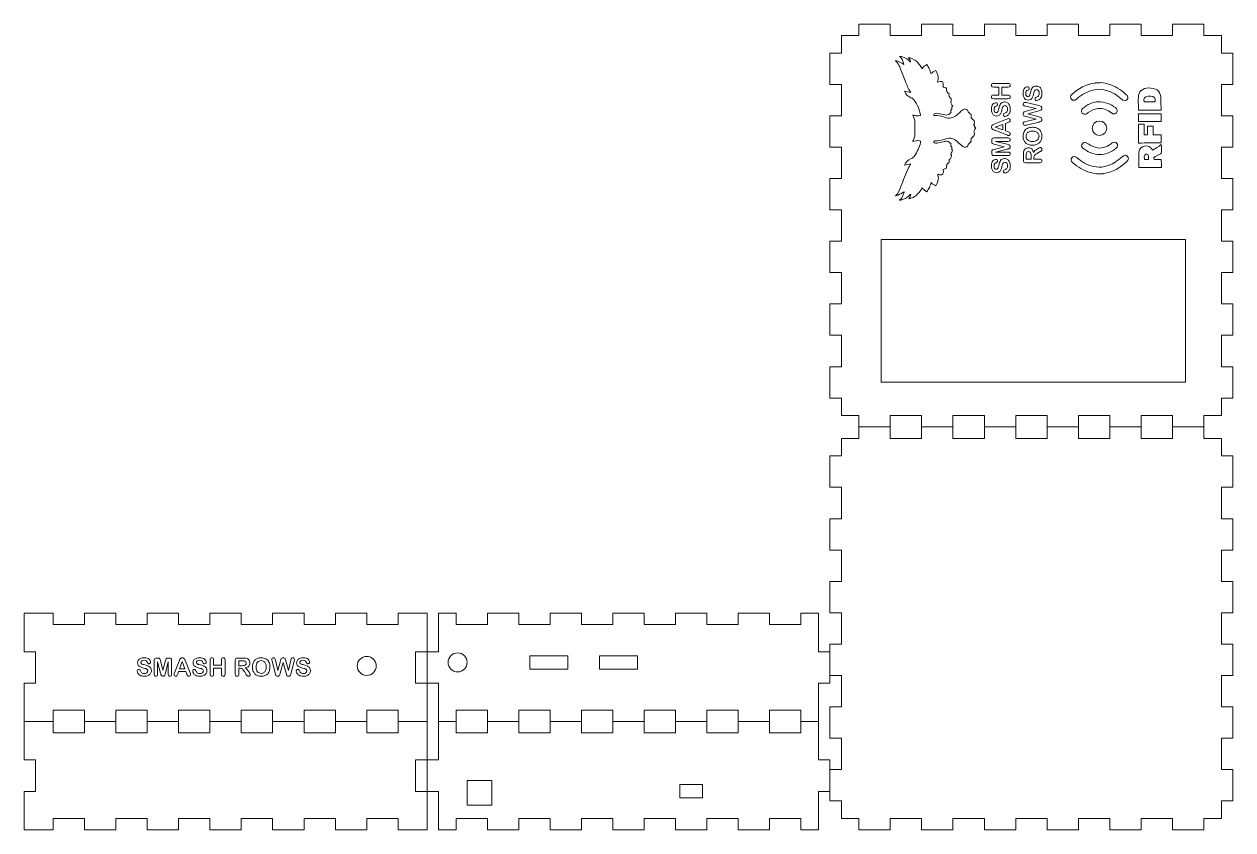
# Model space of a CAD drawing. Header units: millimetres. Extents: x 0 to 636, y 0 to 424.
import ezdxf

# ---------------------------------------------------------------- set-up
doc = ezdxf.new("R2010")
doc.units = ezdxf.units.MM
doc.header["$MEASUREMENT"] = 0
doc.layers.add('Capa 1', color=7, linetype='Continuous')
doc.layers.add('Capa 2', color=7, linetype='Continuous')

# ---------------------------------------------------------------- blocks, each defined once
blk = doc.blocks.new('block 2')
at = {"layer": 'Capa 1', "color": 1, "lineweight": 9, "true_color": 0xff0000}
for points in [[(439.25, 218), (430, 218), (430, 227.25), (424, 227.25), (424, 243.75), (430, 243.75), (430, 260.25), (424, 260.25), (424, 276.75), (430, 276.75), (430, 293.25), (424, 293.25), (424, 309.75), (430, 309.75), (430, 326.25), (424, 326.25), (424, 342.75), (430, 342.75), (430, 359.25), (424, 359.25), (424, 375.75), (430, 375.75), (430, 392.25), (424, 392.25), (424, 408.75), (430, 408.75), (430, 418), (439.25, 418), (439.25, 424), (455.75, 424), (455.75, 418), (472.25, 418), (472.25, 424), (488.75, 424), (488.75, 418), (505.25, 418), (505.25, 424), (521.75, 424), (521.75, 418), (538.25, 418), (538.25, 424), (554.75, 424), (554.75, 418), (571.25, 418), (571.25, 424), (587.75, 424), (587.75, 418), (604.25, 418), (604.25, 424), (620.75, 424), (620.75, 418), (630, 418), (630, 408.75), (636, 408.75), (636, 392.25), (630, 392.25), (630, 375.75), (636, 375.75), (636, 359.25), (630, 359.25), (630, 342.75), (636, 342.75), (636, 326.25), (630, 326.25), (630, 309.75), (636, 309.75), (636, 293.25), (630, 293.25), (630, 276.75), (636, 276.75), (636, 260.25), (630, 260.25), (630, 243.75), (636, 243.75), (636, 227.25), (630, 227.25), (630, 218), (620.75, 218)], [(620.75, 218), (620.75, 206), (630, 206), (630, 196.75), (636, 196.75), (636, 180.25), (630, 180.25), (630, 163.75), (636, 163.75), (636, 147.25), (630, 147.25), (630, 130.75), (636, 130.75), (636, 114.25), (630, 114.25), (630, 97.75), (636, 97.75), (636, 81.25), (630, 81.25), (630, 64.75), (636, 64.75), (636, 48.25), (630, 48.25), (630, 31.75), (636, 31.75), (636, 15.25), (630, 15.25), (630, 6), (620.75, 6), (620.75, 0), (604.25, 0), (604.25, 6), (587.75, 6), (587.75, 0), (571.25, 0), (571.25, 6), (554.75, 6), (554.75, 0), (538.25, 0), (538.25, 6), (521.75, 6), (521.75, 0), (505.25, 0), (505.25, 6), (488.75, 6), (488.75, 0), (472.25, 0), (472.25, 6), (455.75, 6), (455.75, 0), (439.25, 0), (439.25, 6), (430, 6), (430, 15.25), (424, 15.25)], [(424, 77.25), (424, 97.75), (430, 97.75), (430, 114.25), (424, 114.25), (424, 130.75), (430, 130.75), (430, 147.25), (424, 147.25), (424, 163.75), (430, 163.75), (430, 180.25), (424, 180.25), (424, 196.75), (430, 196.75), (430, 206), (439.25, 206), (439.25, 218)], [(472.25, 218), (472.25, 206), (455.75, 206), (455.75, 218)], [(455.75, 218), (472.25, 218)], [(505.25, 218), (505.25, 206), (488.75, 206), (488.75, 218)], [(488.75, 218), (505.25, 218)], [(538.25, 218), (538.25, 206), (521.75, 206), (521.75, 218)], [(521.75, 218), (538.25, 218)], [(571.25, 218), (571.25, 206), (554.75, 206), (554.75, 218)], [(554.75, 218), (571.25, 218)], [(604.25, 218), (604.25, 206), (587.75, 206), (587.75, 218)], [(587.75, 218), (604.25, 218)], [(439.25, 212), (455.75, 212)], [(472.25, 212), (488.75, 212)], [(505.25, 212), (521.75, 212)], [(538.25, 212), (554.75, 212)], [(571.25, 212), (587.75, 212)], [(604.25, 212), (620.75, 212)], [(0, 60.75), (0, 77.25), (6, 77.25), (6, 93.75), (0, 93.75), (0, 114), (15.25, 114), (15.25, 108), (31.75, 108), (31.75, 114), (48.25, 114), (48.25, 108), (64.75, 108), (64.75, 114), (81.25, 114), (81.25, 108), (97.75, 108), (97.75, 114), (114.25, 114), (114.25, 108), (130.75, 108), (130.75, 114), (147.25, 114), (147.25, 108), (163.75, 108), (163.75, 114), (180.25, 114), (180.25, 108), (196.75, 108), (196.75, 114), (212, 114), (212, 110.25), (212, 93.75)], [(218, 93.75), (218, 114), (227.25, 114), (227.25, 108), (243.75, 108), (243.75, 114), (260.25, 114), (260.25, 108), (276.75, 108), (276.75, 114), (293.25, 114), (293.25, 108), (309.75, 108), (309.75, 114), (326.25, 114), (326.25, 108), (342.75, 108), (342.75, 114), (359.25, 114), (359.25, 108), (375.75, 108), (375.75, 114), (392.25, 114), (392.25, 108), (408.75, 108), (408.75, 114), (418, 114), (418, 110.25), (418, 93.75), (424, 93.75)], [(0, 60.75), (0, 36.75), (6, 36.75), (6, 20.25), (0, 20.25), (0, 3.75), (0, 0), (15.25, 0), (15.25, 6), (31.75, 6), (31.75, 0), (48.25, 0), (48.25, 6), (64.75, 6), (64.75, 0), (81.25, 0), (81.25, 6), (97.75, 6), (97.75, 0), (114.25, 0), (114.25, 6), (130.75, 6), (130.75, 0), (147.25, 0), (147.25, 6), (163.75, 6), (163.75, 0), (180.25, 0), (180.25, 6), (196.75, 6), (196.75, 0), (212, 0), (212, 36.75), (212, 53.25), (212, 93.75)], [(218, 77.25), (206, 77.25), (206, 93.75), (218, 93.75)], [(218, 77.25), (218, 60.75)], [(418, 77.25), (418, 53.25), (418, 36.75), (424, 36.75), (424, 15.25)], [(418, 77.25), (424, 77.25)], [(424, 31.75), (430, 31.75), (430, 48.25), (424, 48.25), (424, 64.75), (430, 64.75), (430, 81.25), (424, 81.25)], [(31.75, 63), (31.75, 51), (15.25, 51), (15.25, 63)], [(15.25, 63), (31.75, 63)], [(64.75, 63), (64.75, 51), (48.25, 51), (48.25, 63)], [(48.25, 63), (64.75, 63)], [(97.75, 63), (97.75, 51), (81.25, 51), (81.25, 63)], [(81.25, 63), (97.75, 63)], [(130.75, 63), (130.75, 51), (114.25, 51), (114.25, 63)], [(114.25, 63), (130.75, 63)], [(163.75, 63), (163.75, 51), (147.25, 51), (147.25, 63)], [(147.25, 63), (163.75, 63)], [(196.75, 63), (196.75, 51), (180.25, 51), (180.25, 63)], [(180.25, 63), (196.75, 63)], [(218, 36.75), (218, 60.75)], [(243.75, 63), (243.75, 51), (227.25, 51), (227.25, 63)], [(227.25, 63), (243.75, 63)], [(276.75, 63), (276.75, 51), (260.25, 51), (260.25, 63)], [(260.25, 63), (276.75, 63)], [(309.75, 63), (309.75, 51), (293.25, 51), (293.25, 63)], [(293.25, 63), (309.75, 63)], [(342.75, 63), (342.75, 51), (326.25, 51), (326.25, 63)], [(326.25, 63), (342.75, 63)], [(375.75, 63), (375.75, 51), (359.25, 51), (359.25, 63)], [(359.25, 63), (375.75, 63)], [(408.75, 63), (408.75, 51), (392.25, 51), (392.25, 63)], [(392.25, 63), (408.75, 63)], [(0, 57), (15.25, 57)], [(31.75, 57), (48.25, 57)], [(64.75, 57), (81.25, 57)], [(97.75, 57), (114.25, 57)], [(130.75, 57), (147.25, 57)], [(163.75, 57), (180.25, 57)], [(196.75, 57), (212, 57)], [(218, 57), (227.25, 57)], [(243.75, 57), (260.25, 57)], [(276.75, 57), (293.25, 57)], [(309.75, 57), (326.25, 57)], [(342.75, 57), (359.25, 57)], [(375.75, 57), (392.25, 57)], [(408.75, 57), (418, 57)], [(218, 20.25), (206, 20.25), (206, 36.75), (218, 36.75)], [(424, 20.25), (418, 20.25), (418, 0), (408.75, 0), (408.75, 6), (392.25, 6), (392.25, 0), (375.75, 0), (375.75, 6), (359.25, 6), (359.25, 0), (342.75, 0), (342.75, 6), (326.25, 6), (326.25, 0), (309.75, 0), (309.75, 6), (293.25, 6), (293.25, 0), (276.75, 0), (276.75, 6), (260.25, 6), (260.25, 0), (243.75, 0), (243.75, 6), (227.25, 6), (227.25, 0), (218, 0), (218, 3.75), (218, 20.25)]]:
    blk.add_lwpolyline(points, dxfattribs=at)
blk = doc.blocks.new('block 3')
at = {"layer": 'Capa 2', "color": 250, "lineweight": 5, "true_color": 0x1d1d1b}
blk.add_lwpolyline([(81.78, 84.67), (84.6, 84.67), (83.18, 88.56), (81.78, 84.67)], dxfattribs=at)
for points, knots in [([(66.95, 83.82), (66.95, 83.25), (66.8, 82.74), (66.51, 82.28), (66.21, 81.83), (65.78, 81.47), (65.22, 81.22), (64.65, 80.96), (63.98, 80.83), (63.21, 80.83), (62.28, 80.83), (61.51, 81.01), (60.9, 81.36), (60.48, 81.61), (60.13, 81.95), (59.86, 82.37), (59.59, 82.79), (59.46, 83.2), (59.46, 83.6), (59.46, 83.83), (59.54, 84.03), (59.7, 84.2), (59.86, 84.36), (60.06, 84.44), (60.31, 84.44), (60.51, 84.44), (60.68, 84.38), (60.82, 84.25), (60.96, 84.12), (61.08, 83.93), (61.18, 83.68), (61.3, 83.38), (61.43, 83.13), (61.57, 82.93), (61.71, 82.72), (61.91, 82.56), (62.16, 82.43), (62.41, 82.3), (62.74, 82.23), (63.15, 82.23), (63.72, 82.23), (64.18, 82.36), (64.53, 82.63), (64.89, 82.89), (65.06, 83.22), (65.06, 83.61), (65.06, 83.93), (64.97, 84.18), (64.78, 84.38), (64.59, 84.57), (64.34, 84.72), (64.04, 84.82), (63.74, 84.92), (63.33, 85.03), (62.83, 85.15), (62.15, 85.31), (61.58, 85.49), (61.13, 85.71), (60.67, 85.92), (60.31, 86.21), (60.04, 86.57), (59.77, 86.94), (59.64, 87.4), (59.64, 87.94), (59.64, 88.46), (59.78, 88.92), (60.06, 89.32), (60.35, 89.72), (60.75, 90.03), (61.29, 90.25), (61.83, 90.47), (62.46, 90.57), (63.18, 90.57), (63.76, 90.57), (64.26, 90.5), (64.68, 90.36), (65.1, 90.22), (65.45, 90.03), (65.73, 89.79), (66.01, 89.55), (66.21, 89.3), (66.34, 89.04), (66.47, 88.78), (66.54, 88.52), (66.54, 88.27), (66.54, 88.05), (66.46, 87.84), (66.29, 87.66), (66.13, 87.48), (65.93, 87.39), (65.69, 87.39), (65.47, 87.39), (65.31, 87.44), (65.2, 87.55), (65.08, 87.66), (64.96, 87.84), (64.83, 88.09), (64.65, 88.44), (64.45, 88.72), (64.21, 88.92), (63.97, 89.12), (63.58, 89.22), (63.05, 89.22), (62.56, 89.22), (62.16, 89.11), (61.86, 88.89), (61.56, 88.68), (61.41, 88.42), (61.41, 88.11), (61.41, 87.92), (61.46, 87.76), (61.56, 87.62), (61.66, 87.49), (61.8, 87.37), (61.98, 87.27), (62.16, 87.17), (62.35, 87.1), (62.53, 87.04), (62.72, 86.98), (63.02, 86.9), (63.44, 86.8), (63.98, 86.67), (64.46, 86.53), (64.89, 86.38), (65.32, 86.23), (65.68, 86.05), (65.99, 85.84), (66.29, 85.62), (66.52, 85.35), (66.69, 85.02), (66.86, 84.7), (66.95, 84.3), (66.95, 83.82)], [0, 0, 0, 0, 1, 1, 1, 2, 2, 2, 3, 3, 3, 4, 4, 4, 5, 5, 5, 6, 6, 6, 7, 7, 7, 8, 8, 8, 9, 9, 9, 10, 10, 10, 11, 11, 11, 12, 12, 12, 13, 13, 13, 14, 14, 14, 15, 15, 15, 16, 16, 16, 17, 17, 17, 18, 18, 18, 19, 19, 19, 20, 20, 20, 21, 21, 21, 22, 22, 22, 23, 23, 23, 24, 24, 24, 25, 25, 25, 26, 26, 26, 27, 27, 27, 28, 28, 28, 29, 29, 29, 30, 30, 30, 31, 31, 31, 32, 32, 32, 33, 33, 33, 34, 34, 34, 35, 35, 35, 36, 36, 36, 37, 37, 37, 38, 38, 38, 39, 39, 39, 40, 40, 40, 41, 41, 41, 42, 42, 42, 43, 43, 43, 44, 44, 44, 44]), ([(71.75, 82.41), (71.75, 82.41), (70.24, 88.42), (70.24, 88.42), (70.24, 88.42), (70.24, 81.91), (70.24, 81.91), (70.24, 81.55), (70.16, 81.28), (70, 81.1), (69.84, 80.92), (69.62, 80.83), (69.36, 80.83), (69.1, 80.83), (68.89, 80.92), (68.73, 81.1), (68.56, 81.28), (68.48, 81.55), (68.48, 81.91), (68.48, 81.91), (68.48, 89.37), (68.48, 89.37), (68.48, 89.78), (68.59, 90.06), (68.8, 90.2), (69.02, 90.34), (69.31, 90.41), (69.67, 90.41), (69.67, 90.41), (70.26, 90.41), (70.26, 90.41), (70.62, 90.41), (70.88, 90.38), (71.04, 90.32), (71.2, 90.25), (71.32, 90.14), (71.39, 89.97), (71.47, 89.8), (71.56, 89.53), (71.66, 89.15), (71.66, 89.15), (73.03, 83.99), (73.03, 83.99), (73.03, 83.99), (74.4, 89.15), (74.4, 89.15), (74.5, 89.53), (74.58, 89.8), (74.66, 89.97), (74.74, 90.14), (74.86, 90.25), (75.02, 90.32), (75.18, 90.38), (75.44, 90.41), (75.79, 90.41), (75.79, 90.41), (76.38, 90.41), (76.38, 90.41), (76.75, 90.41), (77.04, 90.34), (77.25, 90.2), (77.47, 90.06), (77.57, 89.78), (77.57, 89.37), (77.57, 89.37), (77.57, 81.91), (77.57, 81.91), (77.57, 81.55), (77.49, 81.28), (77.33, 81.1), (77.17, 80.92), (76.96, 80.83), (76.69, 80.83), (76.43, 80.83), (76.22, 80.92), (76.06, 81.1), (75.9, 81.28), (75.82, 81.55), (75.82, 81.91), (75.82, 81.91), (75.82, 88.42), (75.82, 88.42), (75.82, 88.42), (74.31, 82.41), (74.31, 82.41), (74.21, 82.02), (74.13, 81.74), (74.07, 81.55), (74, 81.37), (73.89, 81.21), (73.72, 81.06), (73.55, 80.91), (73.32, 80.83), (73.03, 80.83), (72.8, 80.83), (72.62, 80.88), (72.46, 80.98), (72.31, 81.07), (72.19, 81.19), (72.1, 81.34), (72.02, 81.49), (71.95, 81.66), (71.9, 81.84), (71.85, 82.02), (71.8, 82.21), (71.75, 82.41)], [0, 0, 0, 0, 1, 1, 1, 2, 2, 2, 3, 3, 3, 4, 4, 4, 5, 5, 5, 6, 6, 6, 7, 7, 7, 8, 8, 8, 9, 9, 9, 10, 10, 10, 11, 11, 11, 12, 12, 12, 13, 13, 13, 14, 14, 14, 15, 15, 15, 16, 16, 16, 17, 17, 17, 18, 18, 18, 19, 19, 19, 20, 20, 20, 21, 21, 21, 22, 22, 22, 23, 23, 23, 24, 24, 24, 25, 25, 25, 26, 26, 26, 27, 27, 27, 28, 28, 28, 29, 29, 29, 30, 30, 30, 31, 31, 31, 32, 32, 32, 33, 33, 33, 34, 34, 34, 35, 35, 35, 35]), ([(85.56, 82.06), (85.56, 82.06), (85.11, 83.24), (85.11, 83.24), (85.11, 83.24), (81.28, 83.24), (81.28, 83.24), (81.28, 83.24), (80.83, 82.03), (80.83, 82.03), (80.66, 81.56), (80.51, 81.24), (80.38, 81.08), (80.26, 80.91), (80.05, 80.83), (79.77, 80.83), (79.53, 80.83), (79.32, 80.92), (79.13, 81.09), (78.95, 81.27), (78.86, 81.47), (78.86, 81.69), (78.86, 81.82), (78.88, 81.95), (78.92, 82.09), (78.96, 82.23), (79.04, 82.42), (79.13, 82.66), (79.13, 82.66), (81.54, 88.78), (81.54, 88.78), (81.61, 88.96), (81.7, 89.17), (81.79, 89.41), (81.89, 89.66), (81.99, 89.87), (82.1, 90.03), (82.21, 90.19), (82.35, 90.32), (82.53, 90.42), (82.71, 90.52), (82.93, 90.57), (83.19, 90.57), (83.46, 90.57), (83.68, 90.52), (83.86, 90.42), (84.03, 90.32), (84.18, 90.19), (84.29, 90.03), (84.4, 89.88), (84.49, 89.71), (84.56, 89.52), (84.64, 89.34), (84.73, 89.1), (84.85, 88.79), (84.85, 88.79), (87.31, 82.71), (87.31, 82.71), (87.5, 82.25), (87.6, 81.91), (87.6, 81.7), (87.6, 81.49), (87.51, 81.29), (87.33, 81.1), (87.14, 80.92), (86.93, 80.83), (86.67, 80.83), (86.52, 80.83), (86.39, 80.86), (86.28, 80.91), (86.18, 80.96), (86.09, 81.04), (86.01, 81.13), (85.94, 81.22), (85.86, 81.36), (85.78, 81.55), (85.69, 81.74), (85.62, 81.91), (85.56, 82.06)], [0, 0, 0, 0, 1, 1, 1, 2, 2, 2, 3, 3, 3, 4, 4, 4, 5, 5, 5, 6, 6, 6, 7, 7, 7, 8, 8, 8, 9, 9, 9, 10, 10, 10, 11, 11, 11, 12, 12, 12, 13, 13, 13, 14, 14, 14, 15, 15, 15, 16, 16, 16, 17, 17, 17, 18, 18, 18, 19, 19, 19, 20, 20, 20, 21, 21, 21, 22, 22, 22, 23, 23, 23, 24, 24, 24, 25, 25, 25, 26, 26, 26, 26]), ([(96.16, 83.82), (96.16, 83.25), (96.01, 82.74), (95.72, 82.28), (95.43, 81.83), (95, 81.47), (94.43, 81.22), (93.87, 80.96), (93.2, 80.83), (92.42, 80.83), (91.49, 80.83), (90.72, 81.01), (90.12, 81.36), (89.69, 81.61), (89.34, 81.95), (89.07, 82.37), (88.81, 82.79), (88.67, 83.2), (88.67, 83.6), (88.67, 83.83), (88.75, 84.03), (88.91, 84.2), (89.07, 84.36), (89.28, 84.44), (89.53, 84.44), (89.73, 84.44), (89.9, 84.38), (90.04, 84.25), (90.18, 84.12), (90.3, 83.93), (90.4, 83.68), (90.52, 83.38), (90.64, 83.13), (90.78, 82.93), (90.92, 82.72), (91.12, 82.56), (91.37, 82.43), (91.63, 82.3), (91.96, 82.23), (92.37, 82.23), (92.93, 82.23), (93.39, 82.36), (93.75, 82.63), (94.1, 82.89), (94.28, 83.22), (94.28, 83.61), (94.28, 83.93), (94.18, 84.18), (93.99, 84.38), (93.8, 84.57), (93.55, 84.72), (93.25, 84.82), (92.95, 84.92), (92.55, 85.03), (92.04, 85.15), (91.36, 85.31), (90.8, 85.49), (90.34, 85.71), (89.88, 85.92), (89.52, 86.21), (89.25, 86.57), (88.99, 86.94), (88.85, 87.4), (88.85, 87.94), (88.85, 88.46), (88.99, 88.92), (89.28, 89.32), (89.56, 89.72), (89.97, 90.03), (90.5, 90.25), (91.04, 90.47), (91.67, 90.57), (92.39, 90.57), (92.97, 90.57), (93.47, 90.5), (93.9, 90.36), (94.32, 90.22), (94.67, 90.03), (94.95, 89.79), (95.22, 89.55), (95.43, 89.3), (95.56, 89.04), (95.69, 88.78), (95.75, 88.52), (95.75, 88.27), (95.75, 88.05), (95.67, 87.84), (95.51, 87.66), (95.35, 87.48), (95.15, 87.39), (94.91, 87.39), (94.69, 87.39), (94.52, 87.44), (94.41, 87.55), (94.3, 87.66), (94.17, 87.84), (94.04, 88.09), (93.87, 88.44), (93.66, 88.72), (93.42, 88.92), (93.18, 89.12), (92.8, 89.22), (92.27, 89.22), (91.77, 89.22), (91.38, 89.11), (91.07, 88.89), (90.77, 88.68), (90.62, 88.42), (90.62, 88.11), (90.62, 87.92), (90.67, 87.76), (90.77, 87.62), (90.88, 87.49), (91.02, 87.37), (91.2, 87.27), (91.38, 87.17), (91.56, 87.1), (91.75, 87.04), (91.93, 86.98), (92.23, 86.9), (92.66, 86.8), (93.19, 86.67), (93.67, 86.53), (94.1, 86.38), (94.53, 86.23), (94.9, 86.05), (95.2, 85.84), (95.5, 85.62), (95.74, 85.35), (95.91, 85.02), (96.08, 84.7), (96.16, 84.3), (96.16, 83.82)], [0, 0, 0, 0, 1, 1, 1, 2, 2, 2, 3, 3, 3, 4, 4, 4, 5, 5, 5, 6, 6, 6, 7, 7, 7, 8, 8, 8, 9, 9, 9, 10, 10, 10, 11, 11, 11, 12, 12, 12, 13, 13, 13, 14, 14, 14, 15, 15, 15, 16, 16, 16, 17, 17, 17, 18, 18, 18, 19, 19, 19, 20, 20, 20, 21, 21, 21, 22, 22, 22, 23, 23, 23, 24, 24, 24, 25, 25, 25, 26, 26, 26, 27, 27, 27, 28, 28, 28, 29, 29, 29, 30, 30, 30, 31, 31, 31, 32, 32, 32, 33, 33, 33, 34, 34, 34, 35, 35, 35, 36, 36, 36, 37, 37, 37, 38, 38, 38, 39, 39, 39, 40, 40, 40, 41, 41, 41, 42, 42, 42, 43, 43, 43, 44, 44, 44, 44]), ([(99.7, 89.42), (99.7, 89.42), (99.7, 86.72), (99.7, 86.72), (99.7, 86.72), (103.82, 86.72), (103.82, 86.72), (103.82, 86.72), (103.82, 89.42), (103.82, 89.42), (103.82, 89.8), (103.91, 90.09), (104.08, 90.29), (104.26, 90.48), (104.49, 90.57), (104.77, 90.57), (105.06, 90.57), (105.29, 90.48), (105.47, 90.29), (105.64, 90.1), (105.73, 89.81), (105.73, 89.42), (105.73, 89.42), (105.73, 81.99), (105.73, 81.99), (105.73, 81.6), (105.64, 81.31), (105.46, 81.12), (105.28, 80.93), (105.05, 80.83), (104.77, 80.83), (104.48, 80.83), (104.25, 80.93), (104.08, 81.12), (103.91, 81.32), (103.82, 81.61), (103.82, 81.99), (103.82, 81.99), (103.82, 85.16), (103.82, 85.16), (103.82, 85.16), (99.7, 85.16), (99.7, 85.16), (99.7, 85.16), (99.7, 81.99), (99.7, 81.99), (99.7, 81.6), (99.61, 81.31), (99.43, 81.12), (99.25, 80.93), (99.02, 80.83), (98.74, 80.83), (98.45, 80.83), (98.22, 80.93), (98.05, 81.12), (97.88, 81.32), (97.79, 81.61), (97.79, 81.99), (97.79, 81.99), (97.79, 89.42), (97.79, 89.42), (97.79, 89.8), (97.88, 90.09), (98.05, 90.29), (98.22, 90.48), (98.45, 90.57), (98.74, 90.57), (99.03, 90.57), (99.26, 90.48), (99.44, 90.29), (99.61, 90.1), (99.7, 89.81), (99.7, 89.42)], [0, 0, 0, 0, 1, 1, 1, 2, 2, 2, 3, 3, 3, 4, 4, 4, 5, 5, 5, 6, 6, 6, 7, 7, 7, 8, 8, 8, 9, 9, 9, 10, 10, 10, 11, 11, 11, 12, 12, 12, 13, 13, 13, 14, 14, 14, 15, 15, 15, 16, 16, 16, 17, 17, 17, 18, 18, 18, 19, 19, 19, 20, 20, 20, 21, 21, 21, 22, 22, 22, 23, 23, 23, 24, 24, 24, 24]), ([(113.64, 85.02), (113.64, 85.02), (112.97, 85.02), (112.97, 85.02), (112.97, 85.02), (112.97, 81.99), (112.97, 81.99), (112.97, 81.6), (112.88, 81.3), (112.71, 81.11), (112.53, 80.92), (112.3, 80.83), (112.02, 80.83), (111.71, 80.83), (111.48, 80.93), (111.31, 81.13), (111.14, 81.32), (111.06, 81.61), (111.06, 81.99), (111.06, 81.99), (111.06, 89.24), (111.06, 89.24), (111.06, 89.66), (111.15, 89.95), (111.34, 90.14), (111.52, 90.32), (111.82, 90.41), (112.23, 90.41), (112.23, 90.41), (115.34, 90.41), (115.34, 90.41), (115.76, 90.41), (116.13, 90.4), (116.43, 90.36), (116.74, 90.32), (117.01, 90.25), (117.26, 90.14), (117.55, 90.01), (117.81, 89.84), (118.04, 89.6), (118.27, 89.37), (118.44, 89.1), (118.56, 88.8), (118.68, 88.49), (118.74, 88.17), (118.74, 87.82), (118.74, 87.12), (118.54, 86.56), (118.14, 86.14), (117.74, 85.72), (117.14, 85.42), (116.34, 85.25), (116.68, 85.07), (117, 84.8), (117.31, 84.45), (117.62, 84.1), (117.89, 83.72), (118.13, 83.33), (118.38, 82.93), (118.57, 82.57), (118.7, 82.25), (118.84, 81.93), (118.9, 81.72), (118.9, 81.6), (118.9, 81.47), (118.86, 81.35), (118.78, 81.23), (118.7, 81.1), (118.6, 81.01), (118.46, 80.94), (118.32, 80.87), (118.16, 80.83), (117.98, 80.83), (117.77, 80.83), (117.59, 80.88), (117.44, 80.98), (117.3, 81.08), (117.17, 81.21), (117.07, 81.36), (116.96, 81.52), (116.82, 81.75), (116.64, 82.05), (116.64, 82.05), (115.88, 83.32), (115.88, 83.32), (115.6, 83.79), (115.36, 84.14), (115.14, 84.39), (114.92, 84.63), (114.7, 84.8), (114.48, 84.89), (114.26, 84.98), (113.98, 85.02), (113.64, 85.02)], [0, 0, 0, 0, 1, 1, 1, 2, 2, 2, 3, 3, 3, 4, 4, 4, 5, 5, 5, 6, 6, 6, 7, 7, 7, 8, 8, 8, 9, 9, 9, 10, 10, 10, 11, 11, 11, 12, 12, 12, 13, 13, 13, 14, 14, 14, 15, 15, 15, 16, 16, 16, 17, 17, 17, 18, 18, 18, 19, 19, 19, 20, 20, 20, 21, 21, 21, 22, 22, 22, 23, 23, 23, 24, 24, 24, 25, 25, 25, 26, 26, 26, 27, 27, 27, 28, 28, 28, 29, 29, 29, 30, 30, 30, 31, 31, 31, 31]), ([(124.69, 90.57), (125.67, 90.57), (126.5, 90.38), (127.2, 89.98), (127.91, 89.58), (128.44, 89.02), (128.8, 88.29), (129.16, 87.56), (129.34, 86.7), (129.34, 85.72), (129.34, 84.99), (129.24, 84.32), (129.04, 83.73), (128.84, 83.13), (128.55, 82.62), (128.15, 82.18), (127.76, 81.74), (127.27, 81.41), (126.7, 81.18), (126.13, 80.95), (125.47, 80.83), (124.73, 80.83), (123.99, 80.83), (123.33, 80.95), (122.75, 81.19), (122.16, 81.43), (121.68, 81.76), (121.29, 82.19), (120.9, 82.63), (120.6, 83.15), (120.4, 83.76), (120.21, 84.36), (120.11, 85.02), (120.11, 85.73), (120.11, 86.45), (120.21, 87.12), (120.42, 87.72), (120.63, 88.33), (120.93, 88.84), (121.32, 89.26), (121.71, 89.69), (122.19, 90.01), (122.76, 90.24), (123.33, 90.46), (123.97, 90.57), (124.69, 90.57)], [0, 0, 0, 0, 1, 1, 1, 2, 2, 2, 3, 3, 3, 4, 4, 4, 5, 5, 5, 6, 6, 6, 7, 7, 7, 8, 8, 8, 9, 9, 9, 10, 10, 10, 11, 11, 11, 12, 12, 12, 13, 13, 13, 14, 14, 14, 15, 15, 15, 15]), ([(127.4, 85.73), (127.4, 86.42), (127.29, 87.02), (127.07, 87.52), (126.84, 88.03), (126.53, 88.41), (126.11, 88.67), (125.7, 88.93), (125.22, 89.06), (124.69, 89.06), (124.31, 89.06), (123.95, 88.99), (123.63, 88.84), (123.31, 88.7), (123.03, 88.49), (122.8, 88.22), (122.56, 87.94), (122.38, 87.59), (122.24, 87.17), (122.11, 86.74), (122.04, 86.26), (122.04, 85.73), (122.04, 85.19), (122.11, 84.71), (122.24, 84.28), (122.38, 83.84), (122.57, 83.48), (122.81, 83.2), (123.06, 82.91), (123.34, 82.7), (123.66, 82.56), (123.98, 82.42), (124.33, 82.35), (124.71, 82.35), (125.2, 82.35), (125.65, 82.47), (126.06, 82.71), (126.47, 82.96), (126.8, 83.34), (127.04, 83.85), (127.28, 84.35), (127.4, 84.98), (127.4, 85.73)], [0, 0, 0, 0, 1, 1, 1, 2, 2, 2, 3, 3, 3, 4, 4, 4, 5, 5, 5, 6, 6, 6, 7, 7, 7, 8, 8, 8, 9, 9, 9, 10, 10, 10, 11, 11, 11, 12, 12, 12, 13, 13, 13, 14, 14, 14, 14]), ([(137.8, 82.48), (137.8, 82.48), (136.28, 88.13), (136.28, 88.13), (136.28, 88.13), (134.73, 82.48), (134.73, 82.48), (134.61, 82.05), (134.52, 81.74), (134.45, 81.55), (134.38, 81.37), (134.25, 81.2), (134.08, 81.05), (133.9, 80.9), (133.67, 80.83), (133.38, 80.83), (133.14, 80.83), (132.95, 80.87), (132.8, 80.96), (132.64, 81.05), (132.52, 81.17), (132.43, 81.34), (132.33, 81.5), (132.26, 81.69), (132.2, 81.91), (132.14, 82.13), (132.08, 82.33), (132.04, 82.52), (132.04, 82.52), (130.47, 88.87), (130.47, 88.87), (130.37, 89.23), (130.33, 89.51), (130.33, 89.71), (130.33, 89.95), (130.41, 90.16), (130.58, 90.32), (130.75, 90.49), (130.97, 90.57), (131.22, 90.57), (131.57, 90.57), (131.8, 90.46), (131.92, 90.24), (132.04, 90.02), (132.14, 89.69), (132.23, 89.27), (132.23, 89.27), (133.47, 83.77), (133.47, 83.77), (133.47, 83.77), (134.85, 88.92), (134.85, 88.92), (134.95, 89.31), (135.05, 89.61), (135.13, 89.82), (135.21, 90.02), (135.34, 90.2), (135.53, 90.35), (135.71, 90.5), (135.96, 90.57), (136.28, 90.57), (136.6, 90.57), (136.85, 90.5), (137.03, 90.34), (137.2, 90.18), (137.33, 90.01), (137.4, 89.83), (137.46, 89.65), (137.56, 89.34), (137.67, 88.92), (137.67, 88.92), (139.07, 83.77), (139.07, 83.77), (139.07, 83.77), (140.3, 89.27), (140.3, 89.27), (140.36, 89.56), (140.42, 89.78), (140.47, 89.95), (140.53, 90.11), (140.62, 90.25), (140.75, 90.38), (140.88, 90.51), (141.07, 90.57), (141.32, 90.57), (141.57, 90.57), (141.78, 90.49), (141.95, 90.33), (142.12, 90.16), (142.21, 89.96), (142.21, 89.71), (142.21, 89.53), (142.16, 89.25), (142.07, 88.87), (142.07, 88.87), (140.5, 82.52), (140.5, 82.52), (140.39, 82.09), (140.31, 81.78), (140.23, 81.58), (140.16, 81.38), (140.04, 81.21), (139.87, 81.06), (139.7, 80.91), (139.47, 80.83), (139.16, 80.83), (138.87, 80.83), (138.63, 80.9), (138.46, 81.05), (138.28, 81.19), (138.16, 81.36), (138.09, 81.54), (138.02, 81.72), (137.93, 82.03), (137.8, 82.48)], [0, 0, 0, 0, 1, 1, 1, 2, 2, 2, 3, 3, 3, 4, 4, 4, 5, 5, 5, 6, 6, 6, 7, 7, 7, 8, 8, 8, 9, 9, 9, 10, 10, 10, 11, 11, 11, 12, 12, 12, 13, 13, 13, 14, 14, 14, 15, 15, 15, 16, 16, 16, 17, 17, 17, 18, 18, 18, 19, 19, 19, 20, 20, 20, 21, 21, 21, 22, 22, 22, 23, 23, 23, 24, 24, 24, 25, 25, 25, 26, 26, 26, 27, 27, 27, 28, 28, 28, 29, 29, 29, 30, 30, 30, 31, 31, 31, 32, 32, 32, 33, 33, 33, 34, 34, 34, 35, 35, 35, 36, 36, 36, 37, 37, 37, 38, 38, 38, 38]), ([(150.64, 83.82), (150.64, 83.25), (150.49, 82.74), (150.2, 82.28), (149.9, 81.83), (149.47, 81.47), (148.91, 81.22), (148.34, 80.96), (147.67, 80.83), (146.9, 80.83), (145.97, 80.83), (145.2, 81.01), (144.6, 81.36), (144.17, 81.61), (143.82, 81.95), (143.55, 82.37), (143.28, 82.79), (143.15, 83.2), (143.15, 83.6), (143.15, 83.83), (143.23, 84.03), (143.39, 84.2), (143.55, 84.36), (143.76, 84.44), (144, 84.44), (144.21, 84.44), (144.38, 84.38), (144.51, 84.25), (144.65, 84.12), (144.77, 83.93), (144.87, 83.68), (144.99, 83.38), (145.12, 83.13), (145.26, 82.93), (145.4, 82.72), (145.6, 82.56), (145.85, 82.43), (146.1, 82.3), (146.43, 82.23), (146.84, 82.23), (147.41, 82.23), (147.87, 82.36), (148.22, 82.63), (148.58, 82.89), (148.75, 83.22), (148.75, 83.61), (148.75, 83.93), (148.66, 84.18), (148.47, 84.38), (148.28, 84.57), (148.03, 84.72), (147.73, 84.82), (147.43, 84.92), (147.02, 85.03), (146.52, 85.15), (145.84, 85.31), (145.27, 85.49), (144.82, 85.71), (144.36, 85.92), (144, 86.21), (143.73, 86.57), (143.46, 86.94), (143.33, 87.4), (143.33, 87.94), (143.33, 88.46), (143.47, 88.92), (143.75, 89.32), (144.04, 89.72), (144.45, 90.03), (144.98, 90.25), (145.52, 90.47), (146.15, 90.57), (146.87, 90.57), (147.45, 90.57), (147.95, 90.5), (148.37, 90.36), (148.79, 90.22), (149.14, 90.03), (149.42, 89.79), (149.7, 89.55), (149.9, 89.3), (150.03, 89.04), (150.16, 88.78), (150.23, 88.52), (150.23, 88.27), (150.23, 88.05), (150.15, 87.84), (149.98, 87.66), (149.82, 87.48), (149.62, 87.39), (149.38, 87.39), (149.17, 87.39), (149, 87.44), (148.89, 87.55), (148.77, 87.66), (148.65, 87.84), (148.52, 88.09), (148.34, 88.44), (148.14, 88.72), (147.9, 88.92), (147.66, 89.12), (147.27, 89.22), (146.74, 89.22), (146.25, 89.22), (145.85, 89.11), (145.55, 88.89), (145.25, 88.68), (145.1, 88.42), (145.1, 88.11), (145.1, 87.92), (145.15, 87.76), (145.25, 87.62), (145.35, 87.49), (145.5, 87.37), (145.68, 87.27), (145.86, 87.17), (146.04, 87.1), (146.22, 87.04), (146.41, 86.98), (146.71, 86.9), (147.13, 86.8), (147.67, 86.67), (148.15, 86.53), (148.58, 86.38), (149.01, 86.23), (149.37, 86.05), (149.68, 85.84), (149.98, 85.62), (150.21, 85.35), (150.38, 85.02), (150.55, 84.7), (150.64, 84.3), (150.64, 83.82)], [0, 0, 0, 0, 1, 1, 1, 2, 2, 2, 3, 3, 3, 4, 4, 4, 5, 5, 5, 6, 6, 6, 7, 7, 7, 8, 8, 8, 9, 9, 9, 10, 10, 10, 11, 11, 11, 12, 12, 12, 13, 13, 13, 14, 14, 14, 15, 15, 15, 16, 16, 16, 17, 17, 17, 18, 18, 18, 19, 19, 19, 20, 20, 20, 21, 21, 21, 22, 22, 22, 23, 23, 23, 24, 24, 24, 25, 25, 25, 26, 26, 26, 27, 27, 27, 28, 28, 28, 29, 29, 29, 30, 30, 30, 31, 31, 31, 32, 32, 32, 33, 33, 33, 34, 34, 34, 35, 35, 35, 36, 36, 36, 37, 37, 37, 38, 38, 38, 39, 39, 39, 40, 40, 40, 41, 41, 41, 42, 42, 42, 43, 43, 43, 44, 44, 44, 44]), ([(114.73, 88.98), (114.73, 88.98), (112.97, 88.98), (112.97, 88.98), (112.97, 88.98), (112.97, 86.39), (112.97, 86.39), (112.97, 86.39), (114.68, 86.39), (114.68, 86.39), (115.14, 86.39), (115.52, 86.43), (115.84, 86.51), (116.15, 86.59), (116.39, 86.72), (116.55, 86.91), (116.72, 87.1), (116.8, 87.37), (116.8, 87.7), (116.8, 87.96), (116.73, 88.19), (116.6, 88.39), (116.47, 88.59), (116.28, 88.74), (116.05, 88.84), (115.83, 88.93), (115.39, 88.98), (114.73, 88.98)], [0, 0, 0, 0, 1, 1, 1, 2, 2, 2, 3, 3, 3, 4, 4, 4, 5, 5, 5, 6, 6, 6, 7, 7, 7, 8, 8, 8, 9, 9, 9, 9])]:
    blk.add_open_spline(points, degree=3, knots=knots, dxfattribs=at)
blk = doc.blocks.new('block 4')
at = {"layer": 'Capa 2', "color": 250, "lineweight": 5, "true_color": 0x1d1d1b}
for points, knots in [([(566.97, 393.22), (568.15, 392.98), (569.34, 392.81), (570.49, 392.48), (573.96, 391.5), (576.94, 389.62), (579.61, 387.24), (580.88, 386.11), (581.09, 385.11), (580.31, 384.26), (579.53, 383.4), (578.53, 383.54), (577.27, 384.66), (575.01, 386.69), (572.48, 388.31), (569.54, 389.15), (564.42, 390.63), (559.91, 389.16), (555.75, 386.17), (555.03, 385.65), (554.36, 385.07), (553.68, 384.5), (552.75, 383.73), (551.69, 383.72), (551.04, 384.49), (550.36, 385.28), (550.46, 386.32), (551.38, 387.11), (554.89, 390.15), (558.76, 392.47), (563.49, 393.03), (563.66, 393.05), (563.82, 393.14), (563.99, 393.19), (564.98, 393.2), (565.98, 393.21), (566.97, 393.22)], [0, 0, 0, 0, 1, 1, 1, 2, 2, 2, 3, 3, 3, 4, 4, 4, 5, 5, 5, 6, 6, 6, 7, 7, 7, 8, 8, 8, 9, 9, 9, 10, 10, 10, 11, 11, 11, 12, 12, 12, 12]), ([(598.22, 378.82), (594.17, 378.79), (590.24, 378.75), (586.4, 378.72), (586.37, 381.33), (586.1, 383.93), (586.4, 386.46), (586.75, 389.52), (589.72, 390.66), (592.85, 390.39), (596.56, 390.06), (598.14, 388.22), (598.17, 384.45), (598.19, 382.61), (598.21, 380.77), (598.22, 378.82)], [0, 0, 0, 0, 1, 1, 1, 2, 2, 2, 3, 3, 3, 4, 4, 4, 5, 5, 5, 5]), ([(565.06, 383.12), (568.99, 383.12), (571.75, 381.96), (574.23, 380.06), (575.31, 379.24), (575.51, 378.28), (574.85, 377.42), (574.18, 376.55), (573.22, 376.48), (572.14, 377.3), (570.01, 378.92), (567.68, 379.85), (564.95, 379.58), (563.05, 379.39), (561.43, 378.58), (559.9, 377.52), (559.61, 377.31), (559.34, 377.07), (559.05, 376.88), (558.19, 376.33), (557.27, 376.47), (556.68, 377.21), (556.11, 377.95), (556.16, 378.97), (556.92, 379.6), (559.5, 381.73), (562.4, 383.09), (565.06, 383.12)], [0, 0, 0, 0, 1, 1, 1, 2, 2, 2, 3, 3, 3, 4, 4, 4, 5, 5, 5, 6, 6, 6, 7, 7, 7, 8, 8, 8, 9, 9, 9, 9]), ([(589.29, 383.04), (591.29, 383.06), (593.22, 383.08), (595.14, 383.09), (595.28, 385.41), (594.84, 385.93), (592.61, 386.08), (592.23, 386.11), (591.83, 386.08), (591.45, 386.04), (589.37, 385.78), (588.98, 385.24), (589.29, 383.04)], [0, 0, 0, 0, 1, 1, 1, 2, 2, 2, 3, 3, 3, 4, 4, 4, 4]), ([(598.25, 376.88), (598.26, 375.79), (598.26, 374.8), (598.27, 373.82), (598.27, 373.51), (598.28, 373.19), (598.28, 372.81), (594.25, 372.77), (590.3, 372.74), (586.31, 372.71), (586.29, 374.07), (586.28, 375.39), (586.27, 376.78), (590.27, 376.81), (594.18, 376.84), (598.25, 376.88)], [0, 0, 0, 0, 1, 1, 1, 2, 2, 2, 3, 3, 3, 4, 4, 4, 5, 5, 5, 5]), ([(565.8, 373), (567.92, 373.02), (569.61, 371.39), (569.65, 369.28), (569.7, 367.14), (567.99, 365.46), (565.8, 365.46), (563.68, 365.46), (562.05, 367.09), (562.04, 369.23), (562.03, 371.34), (563.67, 372.98), (565.8, 373)], [0, 0, 0, 0, 1, 1, 1, 2, 2, 2, 3, 3, 3, 4, 4, 4, 4]), ([(594.16, 365.7), (595.63, 365.71), (596.9, 365.73), (598.25, 365.74), (598.26, 364.31), (598.27, 362.95), (598.29, 361.54), (594.33, 361.51), (590.4, 361.48), (586.39, 361.44), (586.36, 364.74), (586.34, 368.02), (586.31, 371.33), (587.33, 371.34), (588.27, 371.35), (589.31, 371.36), (589.33, 369.47), (589.34, 367.64), (589.36, 365.73), (589.96, 365.74), (590.46, 365.74), (591.08, 365.75), (591.07, 367.24), (591.05, 368.71), (591.04, 370.24), (592.1, 370.25), (593.04, 370.26), (594.12, 370.27), (594.13, 368.78), (594.15, 367.31), (594.16, 365.7)], [0, 0, 0, 0, 1, 1, 1, 2, 2, 2, 3, 3, 3, 4, 4, 4, 5, 5, 5, 6, 6, 6, 7, 7, 7, 8, 8, 8, 9, 9, 9, 10, 10, 10, 10]), ([(565.92, 355.34), (562.56, 355.35), (559.68, 356.66), (557.09, 358.71), (556.31, 359.33), (556.24, 360.33), (556.82, 361.09), (557.42, 361.89), (558.3, 361.97), (559.26, 361.42), (560.67, 360.63), (562.04, 359.66), (563.56, 359.19), (566.62, 358.25), (569.43, 359.14), (571.94, 361.02), (572.14, 361.17), (572.32, 361.34), (572.53, 361.48), (573.43, 362.08), (574.39, 361.97), (574.99, 361.2), (575.6, 360.41), (575.51, 359.48), (574.65, 358.76), (572.14, 356.64), (569.26, 355.4), (565.92, 355.34)], [0, 0, 0, 0, 1, 1, 1, 2, 2, 2, 3, 3, 3, 4, 4, 4, 5, 5, 5, 6, 6, 6, 7, 7, 7, 8, 8, 8, 9, 9, 9, 9]), ([(586.58, 348.5), (586.55, 351.22), (586.39, 353.95), (586.56, 356.66), (586.67, 358.49), (587.96, 359.59), (589.6, 359.88), (591.31, 360.19), (592.7, 359.49), (593.83, 357.69), (595.29, 358.63), (596.74, 359.57), (598.37, 360.62), (598.39, 359.12), (598.42, 357.79), (598.38, 356.46), (598.38, 356.22), (598.12, 355.91), (597.89, 355.77), (597.01, 355.24), (596.12, 354.73), (595.19, 354.29), (594.49, 353.97), (594.22, 353.55), (594.53, 352.71), (595.76, 352.72), (597.02, 352.73), (598.36, 352.74), (598.37, 351.32), (598.39, 350), (598.4, 348.59), (594.46, 348.56), (590.51, 348.53), (586.58, 348.5)], [0, 0, 0, 0, 1, 1, 1, 2, 2, 2, 3, 3, 3, 4, 4, 4, 5, 5, 5, 6, 6, 6, 7, 7, 7, 8, 8, 8, 9, 9, 9, 10, 10, 10, 11, 11, 11, 11]), ([(564.18, 345.24), (563.15, 345.45), (562.1, 345.6), (561.08, 345.89), (557.51, 346.9), (554.39, 348.75), (551.61, 351.18), (550.75, 351.93), (550.65, 352.95), (551.29, 353.72), (551.94, 354.51), (553.01, 354.53), (553.93, 353.75), (556.48, 351.6), (559.27, 349.87), (562.55, 349.12), (566.68, 348.17), (570.51, 349.05), (574.02, 351.32), (575.35, 352.18), (576.58, 353.22), (577.8, 354.24), (578.86, 355.13), (579.86, 355.25), (580.6, 354.44), (581.3, 353.69), (581.18, 352.63), (580.22, 351.74), (576.7, 348.46), (572.75, 346.01), (567.86, 345.43), (567.76, 345.42), (567.68, 345.32), (567.59, 345.27), (566.45, 345.26), (565.32, 345.25), (564.18, 345.24)], [0, 0, 0, 0, 1, 1, 1, 2, 2, 2, 3, 3, 3, 4, 4, 4, 5, 5, 5, 6, 6, 6, 7, 7, 7, 8, 8, 8, 9, 9, 9, 10, 10, 10, 11, 11, 11, 12, 12, 12, 12]), ([(591.62, 352.72), (591.62, 353.42), (591.62, 354.02), (591.61, 354.61), (591.59, 355.31), (591.15, 355.74), (590.54, 355.63), (590.13, 355.56), (589.6, 355.1), (589.49, 354.72), (589.32, 354.11), (589.46, 353.41), (589.46, 352.7), (590.18, 352.71), (590.84, 352.71), (591.62, 352.72)], [0, 0, 0, 0, 1, 1, 1, 2, 2, 2, 3, 3, 3, 4, 4, 4, 5, 5, 5, 5])]:
    blk.add_open_spline(points, degree=3, knots=knots, dxfattribs=at)
blk = doc.blocks.new('block 6')
at = {"layer": 'Capa 2', "color": 250, "lineweight": 5, "true_color": 0x1d1d1b}
blk.add_lwpolyline([(514.98, 368.4), (514.98, 371.27), (511.01, 369.82), (514.98, 368.4)], dxfattribs=at)
for points, knots in [([(510.14, 386.68), (510.14, 386.68), (512.89, 386.68), (512.89, 386.68), (512.89, 386.68), (512.89, 390.89), (512.89, 390.89), (512.89, 390.89), (510.14, 390.89), (510.14, 390.89), (509.75, 390.89), (509.45, 390.98), (509.25, 391.15), (509.06, 391.33), (508.96, 391.56), (508.96, 391.85), (508.96, 392.15), (509.06, 392.38), (509.25, 392.56), (509.45, 392.75), (509.74, 392.84), (510.14, 392.84), (510.14, 392.84), (517.71, 392.84), (517.71, 392.84), (518.11, 392.84), (518.41, 392.74), (518.61, 392.56), (518.8, 392.38), (518.9, 392.14), (518.9, 391.85), (518.9, 391.56), (518.8, 391.33), (518.6, 391.15), (518.4, 390.98), (518.11, 390.89), (517.71, 390.89), (517.71, 390.89), (514.48, 390.89), (514.48, 390.89), (514.48, 390.89), (514.48, 386.68), (514.48, 386.68), (514.48, 386.68), (517.71, 386.68), (517.71, 386.68), (518.11, 386.68), (518.41, 386.59), (518.61, 386.41), (518.8, 386.23), (518.9, 385.99), (518.9, 385.7), (518.9, 385.41), (518.8, 385.17), (518.6, 385), (518.4, 384.82), (518.11, 384.74), (517.71, 384.74), (517.71, 384.74), (510.14, 384.74), (510.14, 384.74), (509.75, 384.74), (509.45, 384.82), (509.25, 385), (509.06, 385.17), (508.96, 385.4), (508.96, 385.7), (508.96, 385.99), (509.06, 386.23), (509.25, 386.41), (509.45, 386.59), (509.74, 386.68), (510.14, 386.68)], [0, 0, 0, 0, 1, 1, 1, 2, 2, 2, 3, 3, 3, 4, 4, 4, 5, 5, 5, 6, 6, 6, 7, 7, 7, 8, 8, 8, 9, 9, 9, 10, 10, 10, 11, 11, 11, 12, 12, 12, 13, 13, 13, 14, 14, 14, 15, 15, 15, 16, 16, 16, 17, 17, 17, 18, 18, 18, 19, 19, 19, 20, 20, 20, 21, 21, 21, 22, 22, 22, 23, 23, 23, 24, 24, 24, 24]), ([(515.85, 383.07), (516.43, 383.07), (516.96, 382.92), (517.42, 382.62), (517.88, 382.32), (518.25, 381.88), (518.51, 381.31), (518.77, 380.73), (518.9, 380.04), (518.9, 379.25), (518.9, 378.3), (518.72, 377.52), (518.36, 376.91), (518.11, 376.47), (517.76, 376.11), (517.33, 375.84), (516.9, 375.57), (516.48, 375.43), (516.07, 375.43), (515.84, 375.43), (515.64, 375.51), (515.47, 375.68), (515.3, 375.84), (515.22, 376.05), (515.22, 376.3), (515.22, 376.51), (515.28, 376.68), (515.41, 376.82), (515.54, 376.97), (515.74, 377.09), (516, 377.19), (516.3, 377.31), (516.56, 377.44), (516.76, 377.58), (516.97, 377.73), (517.14, 377.93), (517.27, 378.18), (517.41, 378.44), (517.47, 378.78), (517.47, 379.2), (517.47, 379.78), (517.34, 380.25), (517.07, 380.61), (516.8, 380.97), (516.46, 381.15), (516.06, 381.15), (515.74, 381.15), (515.48, 381.05), (515.28, 380.86), (515.09, 380.66), (514.93, 380.41), (514.83, 380.1), (514.72, 379.79), (514.61, 379.38), (514.49, 378.87), (514.33, 378.18), (514.14, 377.6), (513.93, 377.13), (513.71, 376.67), (513.42, 376.3), (513.04, 376.02), (512.67, 375.75), (512.2, 375.61), (511.65, 375.61), (511.12, 375.61), (510.65, 375.76), (510.24, 376.05), (509.83, 376.34), (509.51, 376.75), (509.29, 377.3), (509.07, 377.85), (508.96, 378.49), (508.96, 379.23), (508.96, 379.82), (509.03, 380.33), (509.18, 380.76), (509.33, 381.19), (509.52, 381.55), (509.76, 381.83), (510.01, 382.12), (510.26, 382.32), (510.53, 382.45), (510.79, 382.58), (511.05, 382.65), (511.31, 382.65), (511.54, 382.65), (511.75, 382.57), (511.93, 382.4), (512.12, 382.24), (512.21, 382.04), (512.21, 381.79), (512.21, 381.57), (512.16, 381.4), (512.04, 381.28), (511.93, 381.17), (511.75, 381.04), (511.5, 380.91), (511.13, 380.73), (510.85, 380.52), (510.65, 380.28), (510.44, 380.03), (510.34, 379.64), (510.34, 379.1), (510.34, 378.59), (510.45, 378.19), (510.67, 377.88), (510.89, 377.57), (511.16, 377.42), (511.47, 377.42), (511.66, 377.42), (511.83, 377.47), (511.97, 377.57), (512.11, 377.68), (512.23, 377.82), (512.33, 378.01), (512.43, 378.19), (512.51, 378.38), (512.57, 378.56), (512.62, 378.75), (512.71, 379.06), (512.82, 379.5), (512.94, 380.04), (513.08, 380.53), (513.24, 380.97), (513.39, 381.41), (513.57, 381.78), (513.79, 382.09), (514.01, 382.4), (514.29, 382.64), (514.62, 382.81), (514.96, 382.98), (515.37, 383.07), (515.85, 383.07)], [0, 0, 0, 0, 1, 1, 1, 2, 2, 2, 3, 3, 3, 4, 4, 4, 5, 5, 5, 6, 6, 6, 7, 7, 7, 8, 8, 8, 9, 9, 9, 10, 10, 10, 11, 11, 11, 12, 12, 12, 13, 13, 13, 14, 14, 14, 15, 15, 15, 16, 16, 16, 17, 17, 17, 18, 18, 18, 19, 19, 19, 20, 20, 20, 21, 21, 21, 22, 22, 22, 23, 23, 23, 24, 24, 24, 25, 25, 25, 26, 26, 26, 27, 27, 27, 28, 28, 28, 29, 29, 29, 30, 30, 30, 31, 31, 31, 32, 32, 32, 33, 33, 33, 34, 34, 34, 35, 35, 35, 36, 36, 36, 37, 37, 37, 38, 38, 38, 39, 39, 39, 40, 40, 40, 41, 41, 41, 42, 42, 42, 43, 43, 43, 44, 44, 44, 44]), ([(517.65, 372.26), (517.65, 372.26), (516.44, 371.8), (516.44, 371.8), (516.44, 371.8), (516.44, 367.89), (516.44, 367.89), (516.44, 367.89), (517.68, 367.43), (517.68, 367.43), (518.16, 367.25), (518.48, 367.1), (518.65, 366.97), (518.82, 366.84), (518.9, 366.63), (518.9, 366.35), (518.9, 366.1), (518.81, 365.89), (518.63, 365.7), (518.45, 365.51), (518.25, 365.42), (518.02, 365.42), (517.89, 365.42), (517.76, 365.44), (517.62, 365.48), (517.48, 365.52), (517.28, 365.6), (517.03, 365.7), (517.03, 365.7), (510.79, 368.16), (510.79, 368.16), (510.61, 368.23), (510.39, 368.31), (510.14, 368.41), (509.89, 368.51), (509.68, 368.61), (509.52, 368.72), (509.35, 368.84), (509.22, 368.98), (509.11, 369.16), (509.01, 369.34), (508.96, 369.57), (508.96, 369.84), (508.96, 370.11), (509.01, 370.33), (509.11, 370.51), (509.22, 370.7), (509.35, 370.84), (509.51, 370.95), (509.67, 371.07), (509.85, 371.16), (510.03, 371.24), (510.22, 371.31), (510.47, 371.41), (510.78, 371.53), (510.78, 371.53), (516.98, 374.04), (516.98, 374.04), (517.45, 374.24), (517.8, 374.33), (518.01, 374.33), (518.23, 374.33), (518.44, 374.24), (518.62, 374.06), (518.81, 373.87), (518.9, 373.65), (518.9, 373.38), (518.9, 373.23), (518.87, 373.1), (518.82, 372.99), (518.77, 372.88), (518.69, 372.79), (518.6, 372.71), (518.5, 372.64), (518.36, 372.56), (518.16, 372.48), (517.97, 372.39), (517.8, 372.32), (517.65, 372.26)], [0, 0, 0, 0, 1, 1, 1, 2, 2, 2, 3, 3, 3, 4, 4, 4, 5, 5, 5, 6, 6, 6, 7, 7, 7, 8, 8, 8, 9, 9, 9, 10, 10, 10, 11, 11, 11, 12, 12, 12, 13, 13, 13, 14, 14, 14, 15, 15, 15, 16, 16, 16, 17, 17, 17, 18, 18, 18, 19, 19, 19, 20, 20, 20, 21, 21, 21, 22, 22, 22, 23, 23, 23, 24, 24, 24, 25, 25, 25, 26, 26, 26, 26]), ([(517.29, 358.16), (517.29, 358.16), (511.16, 356.62), (511.16, 356.62), (511.16, 356.62), (517.8, 356.62), (517.8, 356.62), (518.17, 356.62), (518.44, 356.54), (518.63, 356.37), (518.81, 356.21), (518.9, 355.99), (518.9, 355.72), (518.9, 355.46), (518.81, 355.24), (518.63, 355.08), (518.45, 354.91), (518.17, 354.83), (517.8, 354.83), (517.8, 354.83), (510.19, 354.83), (510.19, 354.83), (509.77, 354.83), (509.49, 354.94), (509.34, 355.16), (509.2, 355.38), (509.12, 355.67), (509.12, 356.04), (509.12, 356.04), (509.12, 356.65), (509.12, 356.65), (509.12, 357.01), (509.16, 357.27), (509.22, 357.44), (509.29, 357.6), (509.4, 357.72), (509.58, 357.8), (509.75, 357.88), (510.02, 357.97), (510.41, 358.07), (510.41, 358.07), (515.67, 359.47), (515.67, 359.47), (515.67, 359.47), (510.41, 360.86), (510.41, 360.86), (510.02, 360.96), (509.75, 361.05), (509.58, 361.13), (509.4, 361.21), (509.29, 361.33), (509.22, 361.5), (509.16, 361.66), (509.12, 361.92), (509.12, 362.29), (509.12, 362.29), (509.12, 362.89), (509.12, 362.89), (509.12, 363.26), (509.2, 363.56), (509.34, 363.78), (509.49, 363.99), (509.77, 364.1), (510.19, 364.1), (510.19, 364.1), (517.8, 364.1), (517.8, 364.1), (518.17, 364.1), (518.44, 364.02), (518.63, 363.86), (518.81, 363.69), (518.9, 363.47), (518.9, 363.2), (518.9, 362.94), (518.81, 362.73), (518.63, 362.56), (518.44, 362.4), (518.17, 362.31), (517.8, 362.31), (517.8, 362.31), (511.16, 362.31), (511.16, 362.31), (511.16, 362.31), (517.29, 360.77), (517.29, 360.77), (517.69, 360.67), (517.98, 360.59), (518.16, 360.53), (518.35, 360.46), (518.52, 360.35), (518.67, 360.17), (518.83, 360), (518.9, 359.77), (518.9, 359.47), (518.9, 359.24), (518.85, 359.05), (518.75, 358.89), (518.66, 358.73), (518.53, 358.61), (518.38, 358.52), (518.22, 358.43), (518.05, 358.37), (517.87, 358.32), (517.68, 358.27), (517.49, 358.21), (517.29, 358.16)], [0, 0, 0, 0, 1, 1, 1, 2, 2, 2, 3, 3, 3, 4, 4, 4, 5, 5, 5, 6, 6, 6, 7, 7, 7, 8, 8, 8, 9, 9, 9, 10, 10, 10, 11, 11, 11, 12, 12, 12, 13, 13, 13, 14, 14, 14, 15, 15, 15, 16, 16, 16, 17, 17, 17, 18, 18, 18, 19, 19, 19, 20, 20, 20, 21, 21, 21, 22, 22, 22, 23, 23, 23, 24, 24, 24, 25, 25, 25, 26, 26, 26, 27, 27, 27, 28, 28, 28, 29, 29, 29, 30, 30, 30, 31, 31, 31, 32, 32, 32, 33, 33, 33, 34, 34, 34, 35, 35, 35, 35]), ([(515.85, 353.26), (516.43, 353.26), (516.96, 353.11), (517.42, 352.81), (517.88, 352.51), (518.25, 352.08), (518.51, 351.5), (518.77, 350.92), (518.9, 350.24), (518.9, 349.44), (518.9, 348.5), (518.72, 347.71), (518.36, 347.1), (518.11, 346.66), (517.76, 346.3), (517.33, 346.03), (516.9, 345.76), (516.48, 345.62), (516.07, 345.62), (515.84, 345.62), (515.64, 345.7), (515.47, 345.87), (515.3, 346.03), (515.22, 346.24), (515.22, 346.49), (515.22, 346.7), (515.28, 346.87), (515.41, 347.02), (515.54, 347.16), (515.74, 347.28), (516, 347.38), (516.3, 347.5), (516.56, 347.63), (516.76, 347.78), (516.97, 347.92), (517.14, 348.12), (517.27, 348.38), (517.41, 348.63), (517.47, 348.97), (517.47, 349.39), (517.47, 349.97), (517.34, 350.44), (517.07, 350.8), (516.8, 351.16), (516.46, 351.34), (516.06, 351.34), (515.74, 351.34), (515.48, 351.24), (515.28, 351.05), (515.09, 350.85), (514.93, 350.6), (514.83, 350.29), (514.72, 349.99), (514.61, 349.57), (514.49, 349.06), (514.33, 348.37), (514.14, 347.79), (513.93, 347.32), (513.71, 346.86), (513.42, 346.49), (513.04, 346.22), (512.67, 345.94), (512.2, 345.81), (511.65, 345.81), (511.12, 345.81), (510.65, 345.95), (510.24, 346.24), (509.83, 346.53), (509.51, 346.94), (509.29, 347.49), (509.07, 348.04), (508.96, 348.68), (508.96, 349.42), (508.96, 350.01), (509.03, 350.52), (509.18, 350.95), (509.33, 351.38), (509.52, 351.74), (509.76, 352.02), (510.01, 352.31), (510.26, 352.51), (510.53, 352.65), (510.79, 352.78), (511.05, 352.84), (511.31, 352.84), (511.54, 352.84), (511.75, 352.76), (511.93, 352.6), (512.12, 352.43), (512.21, 352.23), (512.21, 351.98), (512.21, 351.76), (512.16, 351.59), (512.04, 351.47), (511.93, 351.36), (511.75, 351.23), (511.5, 351.1), (511.13, 350.92), (510.85, 350.71), (510.65, 350.47), (510.44, 350.22), (510.34, 349.83), (510.34, 349.29), (510.34, 348.78), (510.45, 348.38), (510.67, 348.07), (510.89, 347.76), (511.16, 347.61), (511.47, 347.61), (511.66, 347.61), (511.83, 347.66), (511.97, 347.77), (512.11, 347.87), (512.23, 348.02), (512.33, 348.2), (512.43, 348.38), (512.51, 348.57), (512.57, 348.76), (512.62, 348.94), (512.71, 349.25), (512.82, 349.69), (512.94, 350.23), (513.08, 350.72), (513.24, 351.16), (513.39, 351.6), (513.57, 351.97), (513.79, 352.28), (514.01, 352.59), (514.29, 352.83), (514.62, 353), (514.96, 353.18), (515.37, 353.26), (515.85, 353.26)], [0, 0, 0, 0, 1, 1, 1, 2, 2, 2, 3, 3, 3, 4, 4, 4, 5, 5, 5, 6, 6, 6, 7, 7, 7, 8, 8, 8, 9, 9, 9, 10, 10, 10, 11, 11, 11, 12, 12, 12, 13, 13, 13, 14, 14, 14, 15, 15, 15, 16, 16, 16, 17, 17, 17, 18, 18, 18, 19, 19, 19, 20, 20, 20, 21, 21, 21, 22, 22, 22, 23, 23, 23, 24, 24, 24, 25, 25, 25, 26, 26, 26, 27, 27, 27, 28, 28, 28, 29, 29, 29, 30, 30, 30, 31, 31, 31, 32, 32, 32, 33, 33, 33, 34, 34, 34, 35, 35, 35, 36, 36, 36, 37, 37, 37, 38, 38, 38, 39, 39, 39, 40, 40, 40, 41, 41, 41, 42, 42, 42, 43, 43, 43, 44, 44, 44, 44])]:
    blk.add_open_spline(points, degree=3, knots=knots, dxfattribs=at)
blk = doc.blocks.new('block 7')
at = {"layer": 'Capa 2', "color": 250, "lineweight": 5, "true_color": 0x1d1d1b}
for points, knots in [([(532.52, 391.46), (533.11, 391.46), (533.63, 391.31), (534.09, 391.01), (534.56, 390.71), (534.92, 390.28), (535.18, 389.7), (535.44, 389.12), (535.57, 388.44), (535.57, 387.65), (535.57, 386.7), (535.39, 385.91), (535.04, 385.3), (534.78, 384.86), (534.43, 384.5), (534, 384.23), (533.57, 383.96), (533.15, 383.82), (532.75, 383.82), (532.51, 383.82), (532.31, 383.9), (532.14, 384.07), (531.97, 384.23), (531.89, 384.44), (531.89, 384.69), (531.89, 384.9), (531.95, 385.07), (532.08, 385.22), (532.22, 385.36), (532.41, 385.48), (532.67, 385.58), (532.97, 385.7), (533.23, 385.83), (533.44, 385.98), (533.64, 386.12), (533.81, 386.32), (533.94, 386.58), (534.08, 386.83), (534.14, 387.17), (534.14, 387.59), (534.14, 388.17), (534.01, 388.64), (533.74, 389), (533.47, 389.36), (533.14, 389.54), (532.73, 389.54), (532.41, 389.54), (532.16, 389.44), (531.96, 389.25), (531.76, 389.05), (531.61, 388.8), (531.5, 388.49), (531.4, 388.19), (531.28, 387.77), (531.17, 387.26), (531, 386.57), (530.82, 385.99), (530.6, 385.52), (530.38, 385.06), (530.09, 384.69), (529.71, 384.42), (529.34, 384.14), (528.88, 384.01), (528.32, 384.01), (527.79, 384.01), (527.32, 384.15), (526.91, 384.44), (526.5, 384.73), (526.18, 385.14), (525.96, 385.69), (525.74, 386.24), (525.63, 386.88), (525.63, 387.62), (525.63, 388.21), (525.7, 388.72), (525.85, 389.15), (526, 389.58), (526.19, 389.94), (526.43, 390.22), (526.68, 390.51), (526.93, 390.71), (527.2, 390.85), (527.47, 390.98), (527.73, 391.04), (527.98, 391.04), (528.21, 391.04), (528.42, 390.96), (528.61, 390.8), (528.79, 390.63), (528.88, 390.43), (528.88, 390.18), (528.88, 389.96), (528.83, 389.79), (528.72, 389.68), (528.61, 389.56), (528.42, 389.43), (528.17, 389.3), (527.81, 389.12), (527.52, 388.91), (527.32, 388.67), (527.12, 388.42), (527.01, 388.03), (527.01, 387.49), (527.01, 386.99), (527.13, 386.58), (527.35, 386.27), (527.57, 385.96), (527.83, 385.81), (528.14, 385.81), (528.34, 385.81), (528.5, 385.86), (528.64, 385.97), (528.78, 386.07), (528.9, 386.22), (529, 386.4), (529.1, 386.58), (529.18, 386.77), (529.24, 386.96), (529.3, 387.14), (529.38, 387.46), (529.49, 387.89), (529.61, 388.43), (529.75, 388.92), (529.91, 389.36), (530.06, 389.8), (530.25, 390.17), (530.46, 390.48), (530.68, 390.79), (530.96, 391.03), (531.29, 391.2), (531.63, 391.38), (532.04, 391.46), (532.52, 391.46)], [0, 0, 0, 0, 1, 1, 1, 2, 2, 2, 3, 3, 3, 4, 4, 4, 5, 5, 5, 6, 6, 6, 7, 7, 7, 8, 8, 8, 9, 9, 9, 10, 10, 10, 11, 11, 11, 12, 12, 12, 13, 13, 13, 14, 14, 14, 15, 15, 15, 16, 16, 16, 17, 17, 17, 18, 18, 18, 19, 19, 19, 20, 20, 20, 21, 21, 21, 22, 22, 22, 23, 23, 23, 24, 24, 24, 25, 25, 25, 26, 26, 26, 27, 27, 27, 28, 28, 28, 29, 29, 29, 30, 30, 30, 31, 31, 31, 32, 32, 32, 33, 33, 33, 34, 34, 34, 35, 35, 35, 36, 36, 36, 37, 37, 37, 38, 38, 38, 39, 39, 39, 40, 40, 40, 41, 41, 41, 42, 42, 42, 43, 43, 43, 44, 44, 44, 44]), ([(533.89, 378.37), (533.89, 378.37), (528.13, 376.81), (528.13, 376.81), (528.13, 376.81), (533.89, 375.24), (533.89, 375.24), (534.33, 375.11), (534.65, 375.02), (534.84, 374.95), (535.03, 374.87), (535.2, 374.75), (535.35, 374.57), (535.5, 374.39), (535.57, 374.15), (535.57, 373.85), (535.57, 373.61), (535.53, 373.41), (535.44, 373.26), (535.35, 373.1), (535.22, 372.98), (535.06, 372.88), (534.9, 372.79), (534.7, 372.71), (534.48, 372.65), (534.25, 372.58), (534.04, 372.53), (533.85, 372.48), (533.85, 372.48), (527.38, 370.88), (527.38, 370.88), (527, 370.79), (526.71, 370.74), (526.52, 370.74), (526.27, 370.74), (526.06, 370.83), (525.89, 371), (525.72, 371.17), (525.63, 371.39), (525.63, 371.65), (525.63, 372), (525.74, 372.24), (525.97, 372.36), (526.2, 372.49), (526.53, 372.59), (526.96, 372.69), (526.96, 372.69), (532.58, 373.94), (532.58, 373.94), (532.58, 373.94), (527.32, 375.35), (527.32, 375.35), (526.92, 375.46), (526.61, 375.55), (526.4, 375.64), (526.19, 375.72), (526.01, 375.86), (525.86, 376.04), (525.71, 376.23), (525.63, 376.49), (525.63, 376.81), (525.63, 377.14), (525.71, 377.39), (525.87, 377.57), (526.03, 377.76), (526.2, 377.88), (526.39, 377.95), (526.58, 378.02), (526.89, 378.12), (527.32, 378.23), (527.32, 378.23), (532.58, 379.66), (532.58, 379.66), (532.58, 379.66), (526.96, 380.92), (526.96, 380.92), (526.67, 380.98), (526.44, 381.04), (526.27, 381.09), (526.11, 381.15), (525.96, 381.24), (525.83, 381.37), (525.7, 381.51), (525.63, 381.7), (525.63, 381.95), (525.63, 382.21), (525.72, 382.42), (525.88, 382.6), (526.05, 382.78), (526.26, 382.86), (526.52, 382.86), (526.7, 382.86), (526.98, 382.82), (527.38, 382.72), (527.38, 382.72), (533.85, 381.12), (533.85, 381.12), (534.29, 381.01), (534.61, 380.92), (534.81, 380.85), (535.01, 380.78), (535.19, 380.65), (535.34, 380.48), (535.5, 380.31), (535.57, 380.06), (535.57, 379.75), (535.57, 379.45), (535.5, 379.21), (535.35, 379.03), (535.2, 378.86), (535.03, 378.73), (534.85, 378.66), (534.66, 378.59), (534.35, 378.49), (533.89, 378.37)], [0, 0, 0, 0, 1, 1, 1, 2, 2, 2, 3, 3, 3, 4, 4, 4, 5, 5, 5, 6, 6, 6, 7, 7, 7, 8, 8, 8, 9, 9, 9, 10, 10, 10, 11, 11, 11, 12, 12, 12, 13, 13, 13, 14, 14, 14, 15, 15, 15, 16, 16, 16, 17, 17, 17, 18, 18, 18, 19, 19, 19, 20, 20, 20, 21, 21, 21, 22, 22, 22, 23, 23, 23, 24, 24, 24, 25, 25, 25, 26, 26, 26, 27, 27, 27, 28, 28, 28, 29, 29, 29, 30, 30, 30, 31, 31, 31, 32, 32, 32, 33, 33, 33, 34, 34, 34, 35, 35, 35, 36, 36, 36, 37, 37, 37, 38, 38, 38, 38]), ([(525.63, 364.99), (525.63, 365.98), (525.83, 366.84), (526.24, 367.55), (526.64, 368.27), (527.22, 368.81), (527.96, 369.18), (528.71, 369.54), (529.58, 369.73), (530.59, 369.73), (531.33, 369.73), (532.01, 369.63), (532.62, 369.43), (533.22, 369.23), (533.75, 368.92), (534.2, 368.52), (534.64, 368.12), (534.98, 367.62), (535.22, 367.04), (535.46, 366.45), (535.57, 365.78), (535.57, 365.03), (535.57, 364.27), (535.45, 363.6), (535.21, 363.01), (534.97, 362.41), (534.62, 361.91), (534.18, 361.52), (533.74, 361.12), (533.21, 360.82), (532.59, 360.61), (531.97, 360.41), (531.3, 360.31), (530.58, 360.31), (529.84, 360.31), (529.16, 360.42), (528.54, 360.63), (527.93, 360.84), (527.4, 361.15), (526.97, 361.55), (526.54, 361.95), (526.2, 362.44), (525.98, 363.02), (525.75, 363.6), (525.63, 364.25), (525.63, 364.99)], [0, 0, 0, 0, 1, 1, 1, 2, 2, 2, 3, 3, 3, 4, 4, 4, 5, 5, 5, 6, 6, 6, 7, 7, 7, 8, 8, 8, 9, 9, 9, 10, 10, 10, 11, 11, 11, 12, 12, 12, 13, 13, 13, 14, 14, 14, 15, 15, 15, 15]), ([(530.58, 367.75), (529.87, 367.75), (529.26, 367.64), (528.75, 367.41), (528.23, 367.19), (527.84, 366.86), (527.58, 366.44), (527.31, 366.02), (527.18, 365.53), (527.18, 364.99), (527.18, 364.6), (527.25, 364.24), (527.4, 363.91), (527.54, 363.58), (527.76, 363.29), (528.04, 363.05), (528.32, 362.82), (528.68, 362.63), (529.11, 362.49), (529.55, 362.35), (530.03, 362.28), (530.58, 362.28), (531.12, 362.28), (531.62, 362.35), (532.06, 362.49), (532.5, 362.63), (532.87, 362.82), (533.16, 363.07), (533.45, 363.33), (533.67, 363.61), (533.81, 363.94), (533.95, 364.27), (534.03, 364.62), (534.03, 365.01), (534.03, 365.51), (533.9, 365.97), (533.65, 366.39), (533.4, 366.8), (533.02, 367.14), (532.5, 367.38), (531.98, 367.63), (531.34, 367.75), (530.58, 367.75)], [0, 0, 0, 0, 1, 1, 1, 2, 2, 2, 3, 3, 3, 4, 4, 4, 5, 5, 5, 6, 6, 6, 7, 7, 7, 8, 8, 8, 9, 9, 9, 10, 10, 10, 11, 11, 11, 12, 12, 12, 13, 13, 13, 14, 14, 14, 14]), ([(531.3, 353.71), (531.3, 353.71), (531.3, 353.03), (531.3, 353.03), (531.3, 353.03), (534.39, 353.03), (534.39, 353.03), (534.79, 353.03), (535.09, 352.94), (535.29, 352.76), (535.48, 352.58), (535.57, 352.35), (535.57, 352.06), (535.57, 351.75), (535.47, 351.51), (535.27, 351.34), (535.07, 351.17), (534.78, 351.08), (534.39, 351.08), (534.39, 351.08), (526.99, 351.08), (526.99, 351.08), (526.57, 351.08), (526.26, 351.18), (526.08, 351.36), (525.89, 351.55), (525.79, 351.86), (525.79, 352.28), (525.79, 352.28), (525.79, 355.44), (525.79, 355.44), (525.79, 355.88), (525.81, 356.25), (525.85, 356.56), (525.89, 356.87), (525.96, 357.16), (526.08, 357.4), (526.2, 357.71), (526.39, 357.97), (526.62, 358.2), (526.86, 358.44), (527.13, 358.61), (527.44, 358.73), (527.76, 358.85), (528.09, 358.91), (528.44, 358.91), (529.16, 358.91), (529.73, 358.71), (530.16, 358.31), (530.58, 357.9), (530.89, 357.29), (531.07, 356.47), (531.25, 356.81), (531.52, 357.14), (531.88, 357.46), (532.24, 357.77), (532.62, 358.05), (533.03, 358.3), (533.43, 358.55), (533.8, 358.74), (534.12, 358.88), (534.45, 359.01), (534.67, 359.08), (534.79, 359.08), (534.92, 359.08), (535.05, 359.04), (535.17, 358.96), (535.3, 358.88), (535.39, 358.77), (535.47, 358.63), (535.54, 358.49), (535.57, 358.33), (535.57, 358.15), (535.57, 357.93), (535.52, 357.74), (535.42, 357.59), (535.32, 357.45), (535.19, 357.32), (535.03, 357.21), (534.87, 357.1), (534.64, 356.96), (534.33, 356.77), (534.33, 356.77), (533.04, 355.99), (533.04, 355.99), (532.56, 355.71), (532.2, 355.46), (531.95, 355.24), (531.7, 355.02), (531.53, 354.8), (531.44, 354.57), (531.34, 354.34), (531.3, 354.06), (531.3, 353.71)], [0, 0, 0, 0, 1, 1, 1, 2, 2, 2, 3, 3, 3, 4, 4, 4, 5, 5, 5, 6, 6, 6, 7, 7, 7, 8, 8, 8, 9, 9, 9, 10, 10, 10, 11, 11, 11, 12, 12, 12, 13, 13, 13, 14, 14, 14, 15, 15, 15, 16, 16, 16, 17, 17, 17, 18, 18, 18, 19, 19, 19, 20, 20, 20, 21, 21, 21, 22, 22, 22, 23, 23, 23, 24, 24, 24, 25, 25, 25, 26, 26, 26, 27, 27, 27, 28, 28, 28, 29, 29, 29, 30, 30, 30, 31, 31, 31, 31]), ([(527.26, 354.83), (527.26, 354.83), (527.26, 353.03), (527.26, 353.03), (527.26, 353.03), (529.9, 353.03), (529.9, 353.03), (529.9, 353.03), (529.9, 354.77), (529.9, 354.77), (529.9, 355.24), (529.86, 355.64), (529.78, 355.95), (529.7, 356.27), (529.56, 356.52), (529.37, 356.69), (529.17, 356.85), (528.9, 356.94), (528.56, 356.94), (528.3, 356.94), (528.06, 356.87), (527.86, 356.74), (527.65, 356.6), (527.5, 356.41), (527.4, 356.17), (527.31, 355.94), (527.26, 355.5), (527.26, 354.83)], [0, 0, 0, 0, 1, 1, 1, 2, 2, 2, 3, 3, 3, 4, 4, 4, 5, 5, 5, 6, 6, 6, 7, 7, 7, 8, 8, 8, 9, 9, 9, 9])]:
    blk.add_open_spline(points, degree=3, knots=knots, dxfattribs=at)
blk = doc.blocks.new('block 5')
at = {"layer": 'Capa 2', "color": 250, "lineweight": 5, "true_color": 0x1d1d1b}
blk.add_open_spline([(460.46, 331.39), (461.31, 331.75), (461.78, 332.45), (462.12, 333.26), (462.45, 334.05), (462.78, 334.84), (463.11, 335.64), (463.07, 335.68), (463.04, 335.71), (463, 335.75), (462.84, 335.67), (462.66, 335.6), (462.51, 335.5), (461.41, 334.73), (460.24, 334.08), (458.92, 333.76), (458.79, 333.72), (458.66, 333.7), (458.43, 333.66), (460.14, 334.9), (460.71, 336.74), (461.34, 338.49), (462.56, 341.86), (463.84, 345.21), (465.4, 348.44), (465.65, 348.95), (465.98, 349.43), (466.26, 349.93), (466.34, 350.05), (466.4, 350.18), (466.47, 350.31), (466.45, 350.35), (466.43, 350.39), (466.41, 350.44), (465.36, 350.2), (464.32, 349.97), (463.19, 349.72), (464.03, 351.31), (464.93, 352.69), (466.66, 353.26), (467.43, 353.52), (468.01, 354.02), (468.47, 354.68), (469.95, 356.81), (471.05, 359.12), (471.64, 361.66), (471.66, 361.74), (471.68, 361.82), (471.69, 361.9), (471.75, 362.5), (471.65, 362.59), (471.06, 362.68), (469.88, 362.86), (468.76, 362.66), (467.57, 362.22), (467.67, 362.48), (467.73, 362.67), (467.82, 362.84), (468.69, 364.28), (468.8, 365.83), (468.66, 367.47), (468.55, 368.86), (468.65, 370.26), (468.69, 371.65), (468.73, 372.92), (468.66, 374.14), (468.01, 375.27), (467.84, 375.56), (467.71, 375.88), (467.55, 376.23), (468.21, 376.08), (468.81, 375.89), (469.43, 375.83), (470.05, 375.77), (470.68, 375.82), (471.3, 375.86), (471.59, 375.87), (471.77, 376.05), (471.69, 376.36), (471.48, 377.21), (471.3, 378.07), (471.01, 378.89), (470.44, 380.55), (469.63, 382.1), (468.65, 383.56), (468.13, 384.35), (467.46, 384.96), (466.57, 385.28), (464.88, 385.87), (463.96, 387.19), (463.18, 388.77), (464.3, 388.53), (465.35, 388.29), (466.49, 388.04), (466.41, 388.23), (466.39, 388.34), (466.33, 388.42), (465.2, 390.09), (464.45, 391.95), (463.7, 393.79), (462.74, 396.15), (461.9, 398.55), (460.97, 400.91), (460.65, 401.72), (460.26, 402.52), (459.81, 403.26), (459.46, 403.83), (458.96, 404.3), (458.54, 404.8), (460.14, 404.56), (461.51, 403.67), (462.92, 402.79), (462.8, 403.65), (462.43, 404.39), (462.1, 405.16), (461.77, 405.94), (461.35, 406.68), (460.52, 407.07), (462.98, 407.06), (464.73, 405.62), (466.45, 404.01), (466.42, 404.95), (465.95, 405.84), (465.33, 406.38), (465.62, 406.33), (465.92, 406.3), (466.2, 406.23), (467.97, 405.75), (469.39, 404.72), (470.58, 403.38), (471.19, 402.69), (471.67, 401.88), (472.21, 401.12), (472.31, 400.98), (472.41, 400.84), (472.58, 400.58), (473.06, 401.69), (474.07, 402.1), (474.91, 402.75), (475.37, 401.98), (475.89, 401.24), (476.28, 400.43), (476.66, 399.63), (476.91, 398.76), (477.21, 397.95), (477.59, 398.28), (477.94, 398.66), (478.37, 398.93), (478.8, 399.21), (479.3, 399.38), (479.73, 399.57), (480.08, 398.77), (480.48, 397.97), (480.79, 397.13), (481.16, 396.14), (481.05, 395.14), (480.77, 394.14), (480.7, 393.93), (480.66, 393.71), (480.61, 393.48), (481.14, 393.62), (481.6, 393.84), (482.06, 393.85), (482.54, 393.87), (483.02, 393.69), (483.39, 393.62), (483.43, 393.28), (483.42, 392.97), (483.51, 392.7), (483.64, 392.25), (483.73, 391.82), (483.56, 391.37), (483.46, 391.11), (483.57, 390.96), (483.82, 390.87), (484.11, 390.76), (484.39, 390.61), (484.69, 390.51), (484.88, 390.44), (485.1, 390.45), (485.31, 390.42), (485.1, 389.17), (485.48, 387.77), (486.77, 387.42), (486.35, 386.51), (486.89, 385.27), (487.86, 384.8), (487.84, 384.49), (487.79, 384.22), (487.82, 383.96), (487.87, 383.58), (487.91, 383.23), (487.67, 382.89), (487.61, 382.81), (487.6, 382.64), (487.64, 382.55), (487.84, 382.12), (488.06, 381.7), (488.28, 381.28), (488.35, 381.15), (488.47, 381.05), (488.58, 380.91), (488.18, 380.71), (488.08, 380.37), (488.13, 379.96), (488.2, 379.52), (488.16, 379.12), (487.74, 378.84), (487.65, 378.78), (487.61, 378.59), (487.62, 378.47), (487.64, 378.15), (487.71, 377.83), (487.76, 377.52), (487.54, 377.36), (487.26, 377.25), (487.12, 377.04), (486.45, 376.09), (485.51, 376.03), (484.51, 376.22), (483.29, 376.46), (482.09, 376.79), (480.87, 377.02), (480.4, 377.12), (479.89, 377.09), (479.4, 377.05), (479.04, 377.02), (478.72, 376.83), (478.68, 376.4), (478.64, 376.07), (478.76, 375.87), (479.13, 375.87), (479.63, 375.88), (480.14, 375.87), (480.65, 375.87), (481.9, 375.88), (483.08, 375.54), (484.23, 375.08), (486.71, 374.07), (488.93, 374.46), (490.9, 376.29), (491.59, 376.92), (492.26, 377.56), (492.96, 378.18), (493.27, 378.46), (493.63, 378.69), (493.98, 378.93), (494.51, 379.29), (495.05, 379.31), (495.69, 379.17), (496.43, 379.01), (496.59, 378.57), (496.68, 377.97), (496.69, 377.93), (496.69, 377.87), (496.71, 377.86), (497.28, 377.45), (497.54, 376.65), (498.29, 376.57), (498.28, 376.29), (498.25, 376.02), (498.24, 375.74), (498.24, 375.47), (498.24, 375.19), (498.27, 374.93), (498.29, 374.79), (498.37, 374.65), (498.46, 374.55), (498.7, 374.29), (498.97, 374.07), (499.21, 373.81), (499.41, 373.6), (499.58, 373.35), (499.87, 373.49), (499.92, 373.12), (499.96, 372.71), (500.03, 372.31), (500.09, 371.98), (500.06, 371.68), (499.82, 371.43), (499.65, 371.24), (499.63, 371.08), (499.8, 370.85), (499.95, 370.64), (500.05, 370.38), (500.13, 370.12), (500.29, 369.62), (500.34, 369.52), (500.75, 369.28), (500.25, 369.07), (500.26, 368.58), (500.05, 368.2), (499.77, 367.68), (499.64, 367.24), (500.03, 366.71), (500.14, 366.56), (499.99, 366.24), (499.97, 365.99), (499.94, 365.7), (499.91, 365.41), (499.89, 365.18), (499.67, 365.04), (499.44, 364.92), (499.24, 364.76), (498.95, 364.52), (498.68, 364.25), (498.41, 363.99), (498.34, 363.93), (498.27, 363.85), (498.27, 363.77), (498.24, 363.35), (498.22, 362.92), (498.22, 362.5), (498.23, 362.33), (498.31, 362.16), (498.36, 361.99), (497.67, 362), (497.5, 361.29), (497.02, 361), (496.46, 360.66), (496.78, 359.9), (496.3, 359.53), (496.1, 359.49), (495.88, 359.5), (495.71, 359.41), (495.08, 359.13), (494.51, 359.26), (494.01, 359.65), (493.1, 360.35), (492.22, 361.09), (491.36, 361.85), (490.56, 362.55), (489.78, 363.29), (488.75, 363.66), (487.34, 364.18), (485.9, 364.13), (484.54, 363.56), (482.84, 362.85), (481.1, 362.58), (479.29, 362.66), (479.05, 362.67), (478.77, 362.72), (478.71, 362.37), (478.64, 362.04), (478.75, 361.77), (479.05, 361.61), (479.67, 361.26), (480.33, 361.36), (480.97, 361.49), (482.13, 361.74), (483.28, 362.05), (484.44, 362.29), (484.84, 362.38), (485.26, 362.36), (485.66, 362.36), (486.14, 362.35), (486.53, 362.14), (486.86, 361.8), (487.13, 361.52), (487.44, 361.28), (487.78, 360.97), (487.73, 360.73), (487.65, 360.4), (487.61, 360.07), (487.59, 359.95), (487.66, 359.75), (487.75, 359.69), (488.17, 359.44), (488.19, 359.07), (488.15, 358.65), (488.1, 358.23), (488.05, 357.8), (488.55, 357.68), (488.38, 357.34), (488.24, 357.02), (488.07, 356.72), (487.78, 356.22), (487.45, 355.75), (487.88, 355.15), (487.96, 355.05), (487.86, 354.81), (487.85, 354.63), (487.85, 354.37), (487.85, 354.1), (487.85, 353.81), (487.53, 353.48), (487, 353.15), (486.8, 352.68), (486.61, 352.23), (486.76, 351.64), (486.76, 351.18), (486.53, 351.02), (486.3, 350.87), (486.08, 350.7), (485.92, 350.58), (485.77, 350.43), (485.63, 350.29), (485.55, 350.2), (485.45, 350.1), (485.43, 350), (485.36, 349.6), (485.32, 349.19), (485.28, 348.79), (485.26, 348.57), (485.28, 348.34), (485.28, 348.19), (484.78, 348), (484.25, 347.82), (483.73, 347.59), (483.64, 347.55), (483.56, 347.3), (483.6, 347.19), (483.76, 346.72), (483.67, 346.28), (483.53, 345.83), (483.44, 345.55), (483.46, 345.24), (483.43, 344.94), (482.62, 344.67), (481.72, 344.45), (480.83, 345.04), (480.81, 345.01), (480.78, 344.98), (480.76, 344.94), (480.79, 344.71), (480.79, 344.47), (480.86, 344.25), (481.25, 342.88), (481.08, 341.61), (480.38, 340.37), (480.12, 339.93), (479.99, 339.41), (479.8, 338.91), (478.96, 339.44), (477.83, 339.56), (477.33, 340.76), (476.96, 339.77), (476.71, 338.91), (476.33, 338.11), (475.94, 337.3), (475.43, 336.56), (474.97, 335.79), (474.52, 336.1), (474.06, 336.35), (473.67, 336.67), (473.29, 337), (472.96, 337.41), (472.58, 337.83), (472.48, 337.69), (472.37, 337.56), (472.28, 337.41), (471.19, 335.46), (469.7, 333.92), (467.73, 332.85), (467, 332.46), (466.23, 332.16), (465.43, 332.13), (465.68, 332.48), (465.96, 332.8), (466.16, 333.18), (466.36, 333.55), (466.47, 333.98), (466.62, 334.38), (466.58, 334.41), (466.55, 334.44), (466.51, 334.46), (466.37, 334.35), (466.22, 334.25), (466.09, 334.13), (465.09, 333.2), (464.05, 332.3), (462.73, 331.82), (462.21, 331.63), (461.66, 331.53), (461.12, 331.39), (460.9, 331.39), (460.68, 331.39), (460.46, 331.39)], degree=3, knots=[0, 0, 0, 0, 1, 1, 1, 2, 2, 2, 3, 3, 3, 4, 4, 4, 5, 5, 5, 6, 6, 6, 7, 7, 7, 8, 8, 8, 9, 9, 9, 10, 10, 10, 11, 11, 11, 12, 12, 12, 13, 13, 13, 14, 14, 14, 15, 15, 15, 16, 16, 16, 17, 17, 17, 18, 18, 18, 19, 19, 19, 20, 20, 20, 21, 21, 21, 22, 22, 22, 23, 23, 23, 24, 24, 24, 25, 25, 25, 26, 26, 26, 27, 27, 27, 28, 28, 28, 29, 29, 29, 30, 30, 30, 31, 31, 31, 32, 32, 32, 33, 33, 33, 34, 34, 34, 35, 35, 35, 36, 36, 36, 37, 37, 37, 38, 38, 38, 39, 39, 39, 40, 40, 40, 41, 41, 41, 42, 42, 42, 43, 43, 43, 44, 44, 44, 45, 45, 45, 46, 46, 46, 47, 47, 47, 48, 48, 48, 49, 49, 49, 50, 50, 50, 51, 51, 51, 52, 52, 52, 53, 53, 53, 54, 54, 54, 55, 55, 55, 56, 56, 56, 57, 57, 57, 58, 58, 58, 59, 59, 59, 60, 60, 60, 61, 61, 61, 62, 62, 62, 63, 63, 63, 64, 64, 64, 65, 65, 65, 66, 66, 66, 67, 67, 67, 68, 68, 68, 69, 69, 69, 70, 70, 70, 71, 71, 71, 72, 72, 72, 73, 73, 73, 74, 74, 74, 75, 75, 75, 76, 76, 76, 77, 77, 77, 78, 78, 78, 79, 79, 79, 80, 80, 80, 81, 81, 81, 82, 82, 82, 83, 83, 83, 84, 84, 84, 85, 85, 85, 86, 86, 86, 87, 87, 87, 88, 88, 88, 89, 89, 89, 90, 90, 90, 91, 91, 91, 92, 92, 92, 93, 93, 93, 94, 94, 94, 95, 95, 95, 96, 96, 96, 97, 97, 97, 98, 98, 98, 99, 99, 99, 100, 100, 100, 101, 101, 101, 102, 102, 102, 103, 103, 103, 104, 104, 104, 105, 105, 105, 106, 106, 106, 107, 107, 107, 108, 108, 108, 109, 109, 109, 110, 110, 110, 111, 111, 111, 112, 112, 112, 113, 113, 113, 114, 114, 114, 115, 115, 115, 116, 116, 116, 117, 117, 117, 118, 118, 118, 119, 119, 119, 120, 120, 120, 121, 121, 121, 122, 122, 122, 123, 123, 123, 124, 124, 124, 125, 125, 125, 126, 126, 126, 127, 127, 127, 128, 128, 128, 129, 129, 129, 130, 130, 130, 131, 131, 131, 132, 132, 132, 133, 133, 133, 134, 134, 134, 135, 135, 135, 136, 136, 136, 137, 137, 137, 138, 138, 138, 139, 139, 139, 140, 140, 140, 141, 141, 141, 142, 142, 142, 143, 143, 143, 144, 144, 144, 145, 145, 145, 146, 146, 146, 147, 147, 147, 148, 148, 148, 149, 149, 149, 150, 150, 150, 151, 151, 151, 152, 152, 152, 153, 153, 153, 154, 154, 154, 155, 155, 155, 156, 156, 156, 157, 157, 157, 158, 158, 158, 159, 159, 159, 159], dxfattribs=at)
at = {"layer": 'Capa 2'}
for name in ['block 6', 'block 7']:
    blk.add_blockref(name, (0, 0), dxfattribs=at)

msp = doc.modelspace()

# ---------------------------------------------------------------- linework, layer by layer
at = {"layer": 'Capa 1', "color": 250, "lineweight": 5, "true_color": 0x1d1d1b}
for points in [[(611.04, 235.64), (451.04, 235.64), (451.04, 310.64), (611.04, 310.64), (611.04, 235.64)], [(286.09, 84.61), (266.09, 84.61), (266.09, 91.61), (286.09, 91.61), (286.09, 84.61)], [(322.68, 84.61), (302.68, 84.61), (302.68, 91.61), (322.68, 91.61), (322.68, 84.61)], [(246.09, 13.04), (233.09, 13.04), (233.09, 26.04), (246.09, 26.04), (246.09, 13.04)], [(357, 16.89), (345, 16.89), (345, 23.89), (357, 23.89), (357, 16.89)]]:
    msp.add_lwpolyline(points, dxfattribs=at)
for points in [[(185.25, 86.25), (185.25, 83.49), (183.01, 81.25), (180.25, 81.25), (177.49, 81.25), (175.25, 83.49), (175.25, 86.25), (175.25, 89.01), (177.49, 91.25), (180.25, 91.25), (183.01, 91.25), (185.25, 89.01), (185.25, 86.25)], [(233.09, 88.11), (233.09, 85.34), (230.85, 83.11), (228.09, 83.11), (225.32, 83.11), (223.09, 85.34), (223.09, 88.11), (223.09, 90.87), (225.32, 93.11), (228.09, 93.11), (230.85, 93.11), (233.09, 90.87), (233.09, 88.11)]]:
    msp.add_open_spline(points, degree=3, knots=[0, 0, 0, 0, 1, 1, 1, 2, 2, 2, 3, 3, 3, 4, 4, 4, 4], dxfattribs=at)

# ---------------------------------------------------------------- block references
at = {"layer": 'Capa 1'}
msp.add_blockref('block 2', (0, 0), dxfattribs=at)
at = {"layer": 'Capa 2'}
for name in ['block 5', 'block 4', 'block 3']:
    msp.add_blockref(name, (0, 0), dxfattribs=at)

doc.saveas('drawing.dxf')
